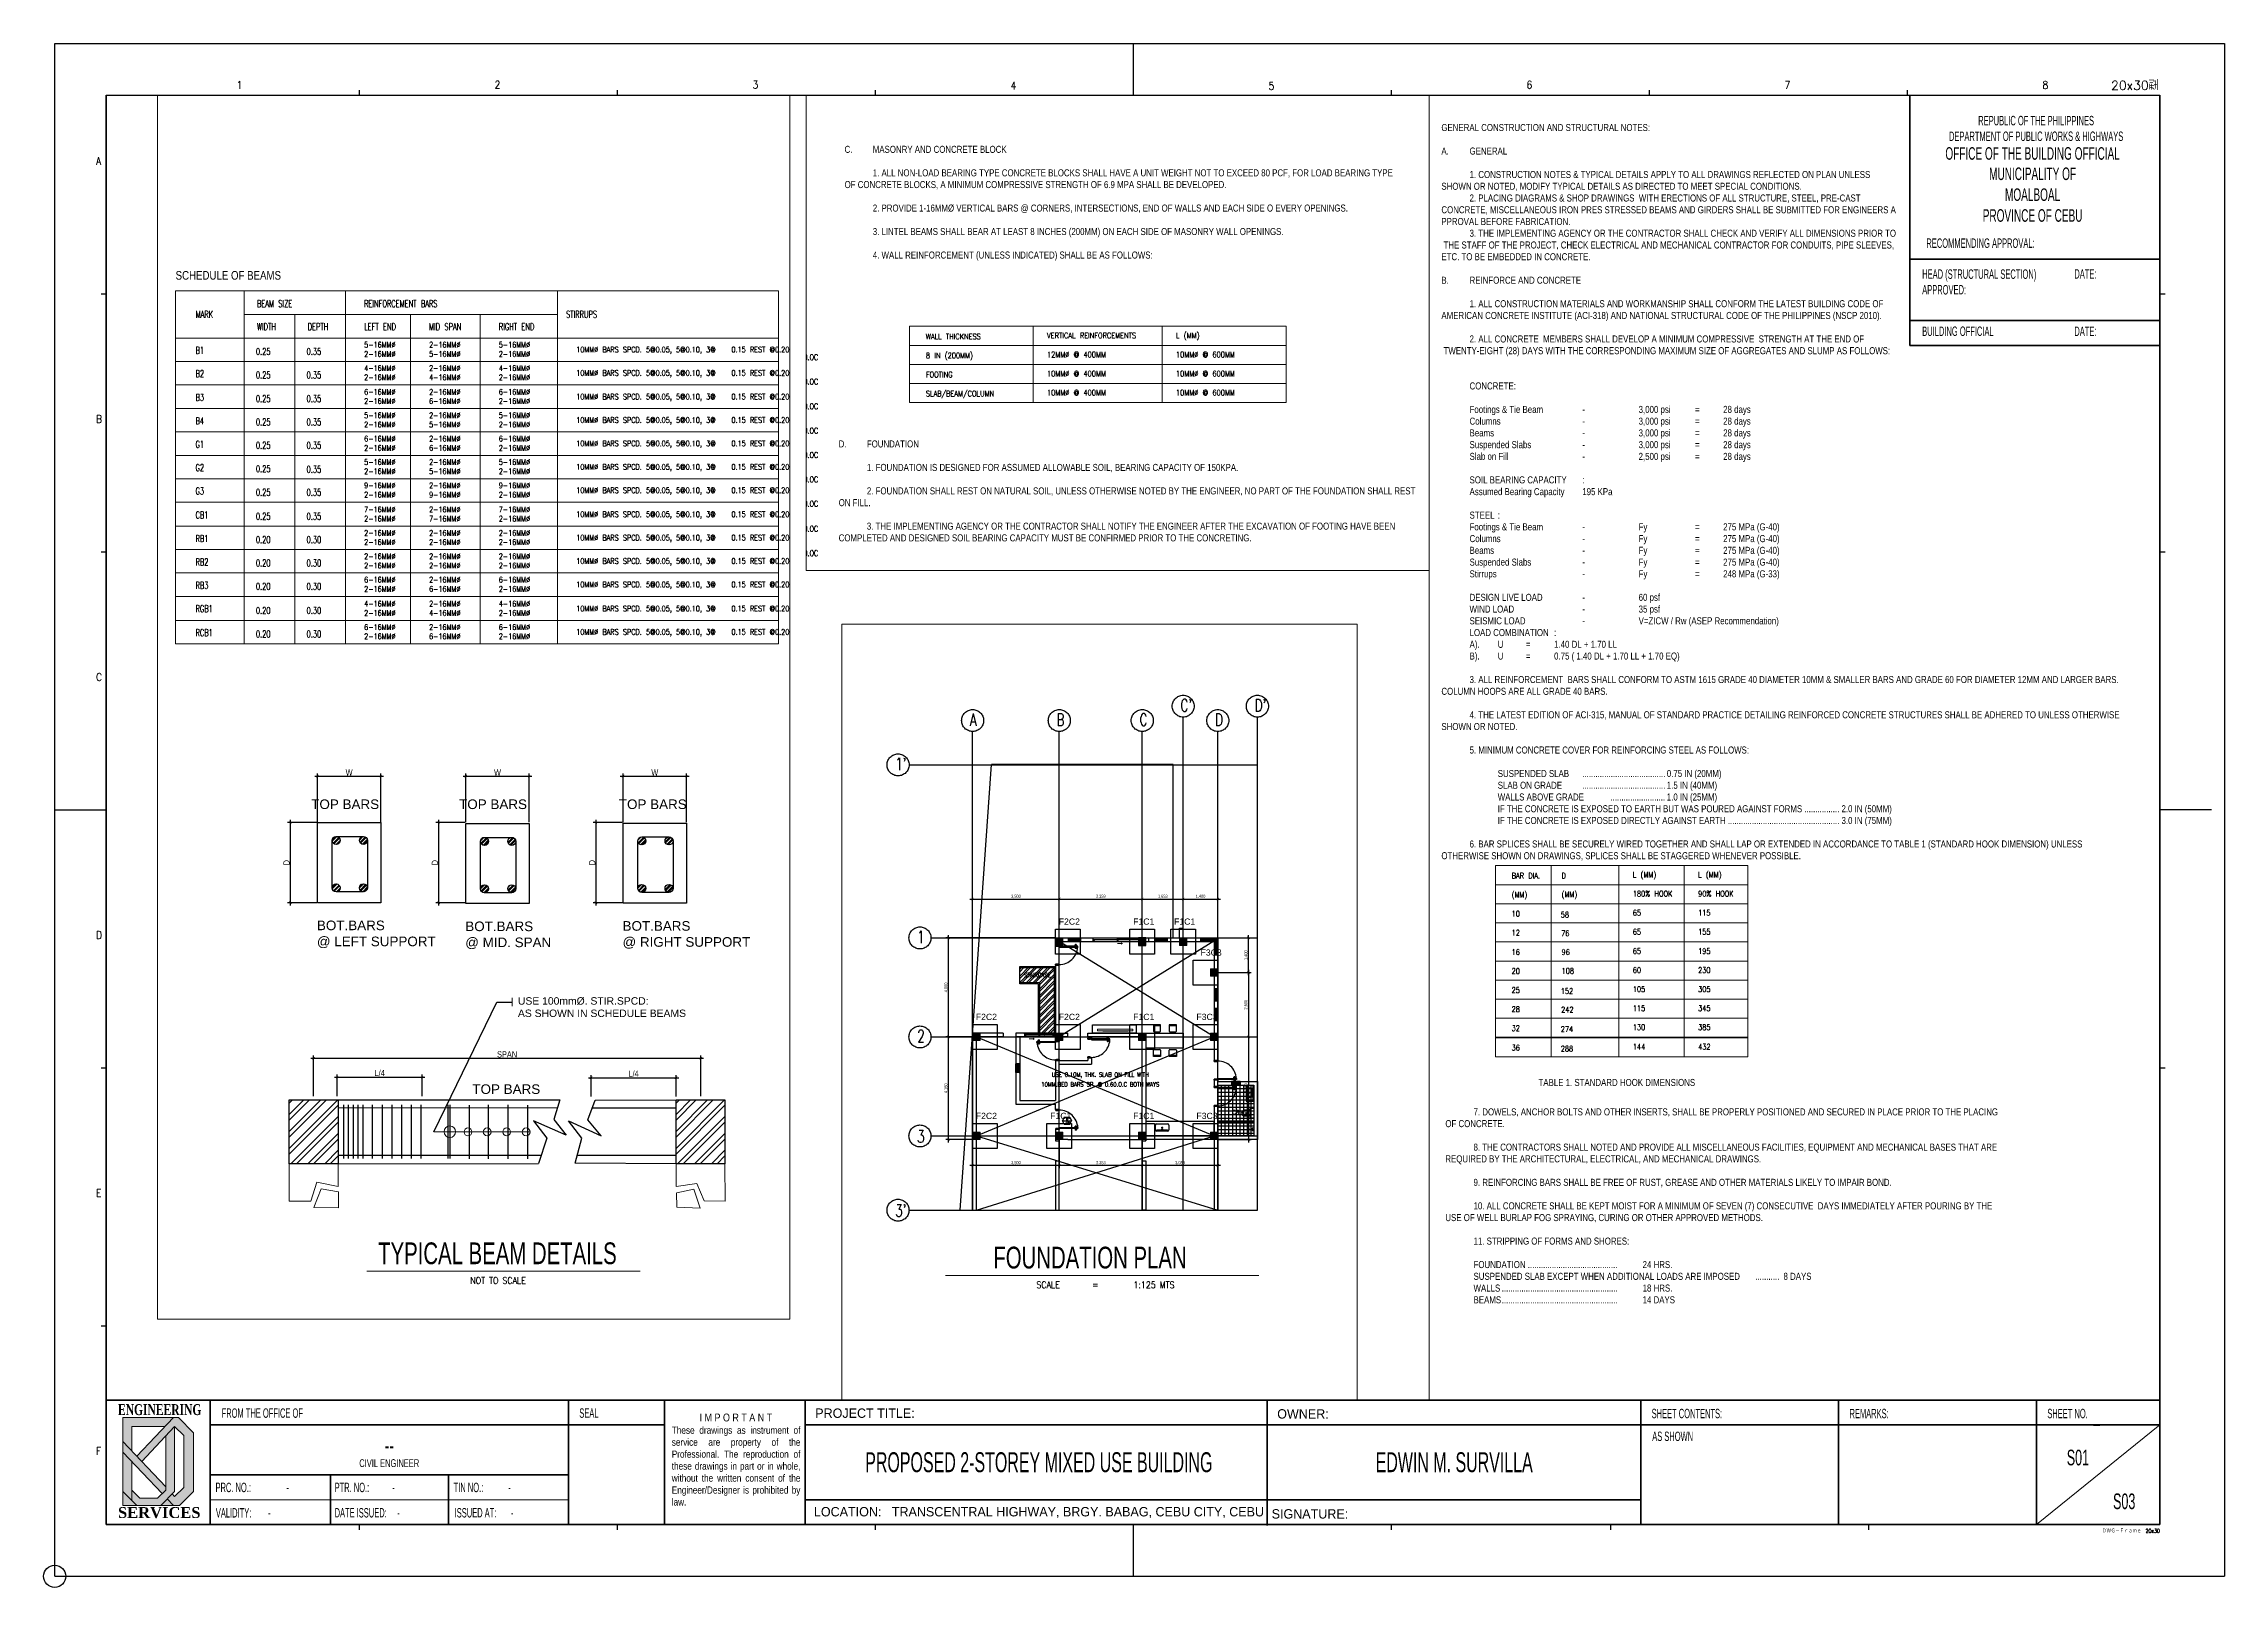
# Paper-space layout 'S1' of a CAD drawing. Header units: millimetres. Extents: x -4 to 841, y -4 to 594.
# The model-space entities are those that its viewports show. They can reach past a viewport. Long polylines and large blocks are cut down to what shows.
import ezdxf
from ezdxf.enums import TextEntityAlignment as Align

# ---------------------------------------------------------------- set-up
doc = ezdxf.new("R2010")
doc.units = ezdxf.units.MM
doc.header["$LTSCALE"] = 8
doc.header["$MEASUREMENT"] = 0
doc.header["$PDMODE"] = 3
doc.header["$PDSIZE"] = 0.3125
for name, pattern in [('CENTER', [50.8, 31.75, -6.35, 6.35, -6.35]), ('CONTINOUS', [0]), ('DASHED', [19.05, 12.7, -6.35]), ('DASHED2', [0.375, 0.25, -0.125]), ('HIDDEN', [9.525, 6.35, -3.175]), ('PHANTOM', [63.5, 31.75, -6.35, 6.35, -6.35, 6.35, -6.35])]:
    doc.linetypes.add(name, pattern=pattern)
doc.layers.get('0').update_dxf_attribs({"linetype": 'CONTINUOUS'})
doc.layers.get('DEFPOINTS').update_dxf_attribs({"color": 8, "linetype": 'CONTINUOUS'})
for name, color, linetype, lineweight in [('10. Rebar', 10, 'CONTINUOUS', 25), ('12. Dimension', 251, 'CONTINUOUS', 5), ('13. Text', 2, 'CONTINUOUS', 5), ('23. Stair', 129, 'CONTINUOUS', 9), ('A-ANNO-DIMS', 211, 'CONTINUOUS', 9), ('A-GLAZ', 151, 'CONTINUOUS', 18), ('A-HATCH', 49, 'CONTINUOUS', 0), ('A-TEXT', 251, 'CONTINUOUS', 15), ('A-WALL EXTERIOR', 4, 'CONTINUOUS', 40), ('A-WALL INTERIOR', 144, 'CONTINUOUS', 20), ('DIM', 2, 'CONTINUOUS', 25), ('pt. 1', 251, 'CONTINUOUS', 9), ('S_wall', 251, 'CONTINUOUS', 0), ('TITLE BLOCK 20X30', 88, 'CONTINUOUS', 100), ('TITLE BLOCK OTHERS', 104, 'CONTINUOUS', 80)]:
    doc.layers.add(name, color=color, linetype=linetype, lineweight=lineweight)
for name, color, linetype in [('ar_furniture', 6, 'CONTINOUS'), ('ar_grid', 10, 'CENTER'), ('AR_ROOF', 7, 'CONTINUOUS'), ('ar_stairs', 7, 'CONTINOUS'), ('ar_wall', 7, 'CONTINOUS'), ('DWGFRAME', 7, 'CONTINUOUS'), ('MARK', 7, 'CONTINUOUS'), ('PDF_Geometry', 7, 'CONTINUOUS'), ('TEXT', 2, 'CONTINUOUS')]:
    doc.layers.add(name, color=color, linetype=linetype)
doc.layers.add('mv', color=30, linetype='CONTINUOUS', plot=False)
doc.styles.add('ARIAL', font='arial.ttf')
doc.styles.add('BIG', font='romans.shx', dxfattribs={"bigfont": '@extfont2.shx'})
doc.styles.add('CZL DRAWING TITLE', font='TCM_____.TTF', dxfattribs={"height": 1.84})
doc.styles.add('EN-SCL-DIM', font='swisscl.ttf')
doc.styles.add('MtXpl_Tw_Cen_MT_Cond', font='TCCM____.TTF')
doc.styles.add('ROMANS', font='ROMANS', dxfattribs={"width": 0.8, "bigfont": 'BIGFONT'})
doc.styles.add('SKETCH 1', font='timesbd.ttf')
doc.styles.get("Standard").update_dxf_attribs({"font": 'txt.shx', "width": 0.7, "bigfont": 'extfont.shx'})
doc.styles.add('STYLE005', font='romans.shx')
doc.dimstyles.new('JEMAR 1-0030', dxfattribs={"dimtxt": 0.06, "dimasz": 0.045, "dimexe": 0.045, "dimexo": 0.03, "dimgap": 0.03, "dimtad": 1, "dimzin": 1, "dimdsep": 46, "dimtxsty": 'ARIAL', "dimblk": 'DOTBLANK', "dimcen": 0.15, "dimclrd": 7, "dimclre": 7, "dimadec": 0, "dimazin": 0, "dimtfac": 1, "dimtmove": 0, "dimatfit": 3, "dimldrblk": 'OPEN90', "dimfxl": 1, "dimarcsym": 0})
doc.dimstyles.new('SC50', dxfattribs={"dimscale": 0.5, "dimtxt": 250, "dimasz": 200, "dimexe": 220, "dimexo": 50, "dimgap": 50, "dimtad": 1, "dimdec": 0, "dimrnd": 1, "dimzin": 0, "dimdsep": 46, "dimlunit": 6, "dimtxsty": 'EN-SCL-DIM', "dimblk": 'ARCHTICK', "dimcen": 100, "dimdle": 220, "dimclrd": 1, "dimclre": 1, "dimclrt": 3, "dimadec": 0, "dimazin": 0, "dimtfac": 1, "dimtdec": 0, "dimtofl": 0, "dimtmove": 0, "dimatfit": 3, "dimldrblk": 'OPEN90', "dimfxl": 1, "dimtolj": 1, "dimtzin": 0, "dimarcsym": 1})
pattern_1 = [(45, (-87546.56, 511610.08), (-87.9326, 87.9326), []), (45, (-87487.94, 511610.08), (-87.9326, 87.9326), [])]

psp = doc.layouts.new('S1')

# ---------------------------------------------------------------- texts
at = {"layer": 'A-TEXT', "transparency": 33554687, "style": 'MtXpl_Tw_Cen_MT_Cond'}
for s, height, p in [('PROJECT TITLE:', 3.6291, (294.8, 61.4)), ('OWNER:', 3.629, (473.87, 61.12)), ('LOCATION:   TRANSCENTRAL HIGHWAY, BRGY. BABAG, CEBU CITY, CEBU', 3.6291, (294.28, 23.2))]:
    psp.add_text(s, height=height, dxfattribs=at).set_placement(p)
at = {"layer": 'A-TEXT', "style": 'MtXpl_Tw_Cen_MT_Cond'}
psp.add_text('SIGNATURE:', height=3.629, dxfattribs=at).set_placement((471.71, 22.37))
at = {"layer": 'A-TEXT', "transparency": 33554687, "attachment_point": 5}
for s, insert, char_height, width in [('\\pxqc;{\\fTw Cen MT Condensed|b0|i0|c0|p34;REPUBLIC OF THE PHILIPPINES\\PDEPARTMENT OF PUBLIC WORKS & HIGHWAYS}', (768.02, 561.11), 3.6372, 90.2652), ('\\pxqc;{\\fTw Cen MT Condensed|b0|i0|c0|p34;OFFICE OF THE BUILDING OFFICIAL}', (766.66, 551.4), 4.8496, 85.0139), ('{\\fTw Cen MT Condensed|b0|i0|c0|p34;MUNICIPALITY OF MOALBOAL\\PPROVINCE OF CEBU}', (766.66, 535.44), 4.8496, 48.0507), ('\\pxqc;{\\fTw Cen MT Condensed|b0|i0|c0|p34;RECOMMENDING APPROVAL:}', (746.47, 516.64), 3.6372, 66.9521), ('\\pxql;{\\fTw Cen MT Condensed|b0|i0|c0|p34;HEAD (STRUCTURAL SECTION)\\PAPPROVED:}', (757.34, 501.61), 3.6372, 66.9521), ('\\pxqc;{\\fTw Cen MT Condensed|b0|i0|c0|p34;DATE:}', (787.14, 504.76), 3.6372, 18.776), ('\\pxql;{\\fTw Cen MT Condensed|b0|i0|c0|p34;BUILDING OFFICIAL}', (744.73, 482.51), 3.6372, 41.7345), ('\\pxqc;{\\fTw Cen MT Condensed|b0|i0|c0|p34;DATE:}', (787.14, 482.51), 3.6372, 18.776), ('\\pxql;{\\fTw Cen MT Condensed|b0|i0|c0|p34;FROM THE OFFICE OF }', (101.89, 63.22), 3.6291, 74.3868), ('\\pxql;{\\fTw Cen MT Condensed|b0|i0|c0|p34;SEAL}', (240.53, 63.22), 3.6291, 74.3868), ('\\pxql;{\\fTw Cen MT Condensed|b0|i0|c0|p34;SHEET CONTENTS:}', (656.19, 63.05), 3.6291, 74.3868), ('\\pxql;{\\fTw Cen MT Condensed|b0|i0|c0|p34;REMARKS:}', (732.88, 63.05), 3.6291, 74.3868), ('\\pxql;{\\fTw Cen MT Condensed|b0|i0|c0|p34;SHEET NO.}', (809.57, 63.05), 3.6291, 74.3868), ('\\pxql;{\\fTw Cen MT Condensed|b0|i0|c0|p34;AS SHOWN}', (656.42, 54.22), 3.6291, 74.3868), ('\\pxqc;{\\fTw Cen MT Condensed|b0|i0|c0|p34;CIVIL ENGINEER}', (129.67, 43.82), 3.0243, 138.908), ('{\\fTw Cen MT Condensed|b0|i0|c0|p34;\\H0.86104x;--}', (129.67, 50.76), 7.7272, 138.908), ('\\pxql;{\\fTw Cen MT Condensed|b0|i0|c0|p34;PRC. NO.:                 -           }', (84.16, 34.41), 3.6291, 43.6636), ('\\pxql;{\\fTw Cen MT Condensed|b0|i0|c0|p34;  PTR. NO.:           -          }', (130.79, 34.41), 3.6291, 47.8412), ('\\pxql;{\\fTw Cen MT Condensed|b0|i0|c0|p34;TIN NO.:            -    }', (178.7, 34.41), 3.6291, 48.1324), ('\\pxql;{\\fTw Cen MT Condensed|b0|i0|c0|p34;VALIDITY:        -}', (84.42, 24.59), 3.6291, 43.9238), ('\\pxql;{\\fTw Cen MT Condensed|b0|i0|c0|p34;  DATE ISSUED:     -}', (129.38, 24.59), 3.6291, 45.024), ('\\pxql;{\\fTw Cen MT Condensed|b0|i0|c0|p34;ISSUED AT:       -     }', (176.99, 24.59), 3.6291, 43.9238)]:
    psp.add_mtext(s, dxfattribs=dict(at, insert=insert, char_height=char_height, width=width))
at = {"layer": 'A-TEXT', "transparency": 33554687, "insert": (239.17, 63.04), "char_height": 3.02426, "width": 49.7164, "attachment_point": 1, "style": 'CZL DRAWING TITLE'}
psp.add_mtext('\\pxqc;{\\fTw Cen MT Condensed|b0|i0|c0|p34;I M P O R T A N T\\H0.92x;\\P\\pqj;These drawings as instrument of service are property of the Professional. The reproduction of these drawings in part or in whole, without the written consent of the Engineer/Designer is prohibited by law.}', dxfattribs=at)
at = {"layer": 'A-TEXT', "attachment_point": 5}
for s, insert, char_height, width in [('{\\fTw Cen MT Condensed|b0|i0|c0|p34;PROPOSED 2-STOREY MIXED USE BUILDING}', (381.46, 44.15), 7.7272, 163.359), ('\\pxt2;{\\fTw Cen MT Condensed|b0|i0|c0|p34;EDWIN M. SURVILLA }', (542.46, 44.15), 7.72, 145.0972), ('\\pxql;{\\fTw Cen MT Condensed|b0|i0|c0|p34;S01}', (785.52, 45.98), 6.0485, 11.2158), ('\\pxql;{\\fTw Cen MT Condensed|b0|i0|c0|p34;S03}', (803.46, 29.01), 6.0485, 11.2158)]:
    psp.add_mtext(s, dxfattribs=dict(at, insert=insert, char_height=char_height, width=width))
at = {"layer": 'DWGFRAME', "color": 7, "linetype": 'Continuous', "style": 'BIG', "width": 0.857142}
for s, p in [('1', (70.5, 576.46)), ('2', (170.5, 576.6)), ('3', (270.5, 576.55)), ('4', (370.5, 576.24)), ('5', (470.5, 576.1)), ('6', (570.5, 576.53)), ('7', (670.5, 576.5)), ('8', (770.5, 576.5)), ('A', (16.02, 547)), ('B', (16.02, 447)), ('C', (16.05, 347)), ('D', (16.05, 247)), ('E', (16.02, 147)), ('F', (16.02, 47))]:
    psp.add_text(s, height=3, dxfattribs=at).set_placement(p)
at = {"layer": 'DWGFRAME', "color": 7, "linetype": 'Continuous', "style": 'BIG'}
psp.add_text('20x30型', height=3.5, dxfattribs=at).set_placement((797.09, 576.06))
at = {"layer": 'DWGFRAME', "color": 7, "linetype": 'Continuous', "lineweight": 25, "style": 'STYLE005', "width": 1.000141}
psp.add_text('-', height=3.13, dxfattribs=at).set_placement((789.75, 58.69), align=Align.MIDDLE_LEFT)
at = {"layer": 'DWGFRAME', "width": 0.8}
psp.add_text('ＤＷＧ－Ｆｒａｍｅ\u300020x30', height=1.5, dxfattribs=at).set_placement((816, 16.38), align=Align.BOTTOM_RIGHT)

msp = doc.modelspace()

# ---------------------------------------------------------------- texts
at = {"color": 7, "lineweight": 5, "attachment_point": 1}
for s, insert, char_height, width in [('\\A1;{\\fArial|b0|i0|c0|p34;\\W0.8;C.^IMASONRY AND CONCRETE BLOCK\\P\\P^I1. ALL NON-LOAD BEARING TYPE CONCRETE BLOCKS SHALL HAVE A UNIT WEIGHT NOT TO EXCEED 80 PCF, FOR LOAD BEARING TYPE OF CONCRETE BLOCKS, A MINIMUM COMPRESSIVE STRENGTH OF 6.9 MPA SHALL BE DEVELOPED.\\P\\P^I2. PROVIDE 1-16MM%%C VERTICAL BARS @ CORNERS, INTERSECTIONS, END OF WALLS AND EACH SIDE O EVERY OPENINGS.\\P\\P^I3. LINTEL BEAMS SHALL BEAR AT LEAST 8 INCHES (200MM) ON EACH SIDE OF MASONRY WALL OPENINGS.\\P\\P^I4. WALL REINFORCEMENT (UNLESS INDICATED) SHALL BE AS FOLLOWS:}', (48630.712, 418748.854), 273.425026, 21538.04023), ('\\A1;\\pxql;{\\fArial|b0|i0|c0|p34;\\W0.8;GENERAL CONSTRUCTION AND STRUCTURAL NOTES:\\P\\PA. ^IGENERAL\\P\\P^I1. CONSTRUCTION NOTES & TYPICAL DETAILS APPLY TO ALL DRAWINGS REFLECTED ON PLAN UNLESS \\PSHOWN OR NOTED, MODIFY TYPICAL DETAILS AS DIRECTED TO MEET SPECIAL CONDITIONS.\\P^I2. PLACING DIAGRAMS & SHOP DRAWINGS  WITH ERECTIONS OF ALL STRUCTURE, STEEL, PRE-CAST ^I\\PCONCRETE, MISCELLANEOUS IRON PRES STRESSED BEAMS AND GIRDERS SHALL BE SUBMITTED FOR ENGINEERS A\\PPPROVAL BEFORE FABRICATION.\\P^I3. THE IMPLEMENTING AGENCY OR THE CONTRACTOR SHALL CHECK AND VERIFY ALL DIMENSIONS PRIOR TO\\P THE STAFF OF THE PROJECT, CHECK ELECTRICAL AND MECHANICAL CONTRACTOR FOR CONDUITS, PIPE SLEEVES, \\PETC. TO BE EMBEDDED IN CONCRETE.\\P\\PB.^IREINFORCE AND CONCRETE\\P\\P^I1. ALL CONSTRUCTION MATERIALS AND WORKMANSHIP SHALL CONFORM THE LATEST BUILDING CODE OF \\PAMERICAN CONCRETE INSTITUTE (ACI-318) AND NATIONAL STRUCTURAL CODE OF THE PHILIPPINES (NSCP 2010).\\P\\P^I2. ALL CONCRETE  MEMBERS SHALL DEVELOP A MINIMUM COMPRESSIVE  STRENGTH AT THE END OF\\P TWENTY-EIGHT (28) DAYS WITH THE CORRESPONDING MAXIMUM SIZE OF AGGREGATES AND SLUMP AS FOLLOWS:\\P\\P\\P^ICONCRETE:\\P\\P^IFootings & Tie Beam ^I^I-^I^I3,000 psi^I=^I28 days\\P^IColumns^I^I^I-^I^I3,000 psi^I=^I28 days \\P^IBeams^I^I^I^I-^I^I3,000 psi^I=^I28 days\\P^ISuspended Slabs^I^I-^I^I3,000 psi^I=^I28 days\\P^ISlab on Fill^I^I^I-^I^I2,500 psi^I= ^I28 days\\P\\P^ISOIL BEARING CAPACITY^I:\\P^IAssumed Bearing Capacity^I195 KPa\\P\\P^ISTEEL^I:\\P^IFootings & Tie Beam^I^I-^I^IFy^I^I=^I275 MPa (G-40)\\P^IColumns^I^I^I-^I^IFy^I^I= ^I275 MPa (G-40)\\P^IBeams^I^I^I^I-^I^IFy^I^I= ^I275 MPa (G-40)\\P^ISuspended Slabs^I^I-^I^IFy^I^I= ^I275 MPa (G-40)\\P^IStirrups^I^I^I^I-^I^IFy^I^I= ^I248 MPa (G-33)\\P\\P^IDESIGN LIVE LOAD^I^I-^I^I60 psf\\P^IWIND LOAD^I^I^I-^I^I35 psf\\P^ISEISMIC LOAD^I^I^I-^I^IV=ZICW / Rw (ASEP Recommendation)\\P^ILOAD COMBINATION^I:\\P^IA).^IU^I=^I1.40 DL + 1.70 LL\\P^IB).^IU^I=^I0.75 ( 1.40 DL + 1.70 LL + 1.70 EQ)\\P\\P^I3. ALL REINFORCEMENT  BARS SHALL CONFORM TO ASTM 1615 GRADE 40 DIAMETER 10MM & SMALLER BARS AND GRADE 60 FOR DIAMETER 12MM AND LARGER BARS. COLUMN HOOPS ARE ALL GRADE 40 BARS.\\P\\P^I4. THE LATEST EDITION OF ACI-315, MANUAL OF STANDARD PRACTICE DETAILING REINFORCED CONCRETE STRUCTURES SHALL BE ADHERED TO UNLESS OTHERWISE SHOWN OR NOTED.\\P\\P^I5. MINIMUM CONCRETE COVER FOR REINFORCING STEEL AS FOLLOWS:\\P\\P^I^ISUSPENDED SLAB^I......................................^I0.75 IN (20MM)\\P^I^ISLAB ON GRADE^I......................................^I1.5 IN (40MM)\\P^I^IWALLS ABOVE GRADE^I.........................^I1.0 IN (25MM)\\P^I^IIF THE CONCRETE IS EXPOSED TO EARTH BUT WAS POURED AGAINST FORMS ................ 2.0 IN (50MM)\\P^I^IIF THE CONCRETE IS EXPOSED DIRECTLY AGAINST EARTH ................................................... 3.0 IN (75MM)\\P\\P^I6. BAR SPLICES SHALL BE SECURELY WIRED TOGETHER AND SHALL LAP OR EXTENDED IN ACCORDANCE TO TABLE 1 (STANDARD HOOK DIMENSION) UNLESS OTHERWISE SHOWN ON DRAWINGS, SPLICES SHALL BE STAGGERED WHENEVER POSSIBLE.}', (72244.333, 418941.811), 273.425026, 26659.55781), ('\\A1;\\pxql;{\\fArial|b0|i0|c0|p34;\\W0.8;SCHEDULE OF BEAMS}', (22501.607, 413714.241), 349.98403, 27568.6915), ('{\\C256;BEAM SIZE}', (25788.691, 412540.632), 279.98723, 2584.3657), ('{\\C256;REINFORCEMENT BARS}', (30119.128, 412540.632), 279.98723, 4415.44535), ('{\\C256;MARK}', (23308.058, 412105.047), 279.98723, 1615.72952), ('{\\C256;WIDTH}', (25791.183, 411608.212), 279.98723, 2584.3657), ('{\\C256;DEPTH}', (27840.102, 411608.212), 279.98723, 2584.3657), ('{\\C256;LEFT END}', (30121.62, 411608.212), 279.98723, 2584.3657), ('{\\C256;MID SPAN}', (32744.819, 411608.212), 279.98723, 2584.3657), ('{\\C256;RIGHT END}', (35560.42, 411608.212), 279.98723, 2584.3657), ('{\\C256;STIRRUPS}', (38278.142, 412105.047), 279.98723, 2584.3657), ('{\\C256;WALL THICKNESS}', (51785.24, 411458.235), 218.74002, 2533.97031), ('{\\C256;VERTICAL REINFORCEMENTS}', (56488.297, 411496.22), 218.74002, 3646.83692), ('{\\C256;L (MM)}', (61493.608, 411496.22), 218.74002, 2019.0357), ('{\\C256;B1}', (23308.058, 410650.718), 279.9872, 1171.02889), ('{\\C256;0.25}', (25748.386, 410602.885), 279.98723, 2584.3657), ('{\\C256;0.35}', (27797.305, 410602.885), 279.98723, 2584.3657), ('{\\C256;5-16MM%%C\\P2-16MM%%C}', (30120.336, 410847.843), 223.98978, 2067.49256), ('{\\C256;2-16MM%%C\\P5-16MM%%C}', (32743.536, 410847.843), 223.98978, 2067.49256), ('{\\C256;5-16MM%%C\\P2-16MM%%C}', (35559.137, 410847.843), 223.98978, 2067.49256), ('{\\C256;10MM%%C BARS SPCD. 5@0.05, 5@0.10, 3@^I0.15 REST @0.20.OC}', (38688.551, 410654.559), 223.98978, 8024.59684), ('{\\C256;8 IN (200MM)}', (51785.24, 410719.987), 218.74002, 2042.96456), ('{\\C256;12MM%%C @ 400MM}', (56488.297, 410757.973), 218.74002, 2019.0357), ('{\\C256;10MM%%C @ 600MM}', (61493.608, 410757.973), 218.74002, 2019.0357), ('{\\C256;B2}', (23308.058, 409705.761), 279.9872, 1036.81431), ('{\\C256;4-16MM%%C\\P2-16MM%%C}', (30120.336, 409902.886), 223.98978, 2067.49256), ('{\\C256;2-16MM%%C\\P4-16MM%%C}', (32743.536, 409902.886), 223.98978, 2067.49256), ('{\\C256;4-16MM%%C\\P2-16MM%%C}', (35559.137, 409902.886), 223.98978, 2067.49256), ('{\\C256;10MM%%C BARS SPCD. 5@0.05, 5@0.10, 3@^I0.15 REST @0.20.OC}', (38688.551, 409709.602), 223.98978, 8024.59684), ('{\\C256;FOOTING}', (51785.24, 409981.74), 218.74002, 914.86632), ('{\\C256;10MM%%C @ 400MM}', (56488.297, 410019.725), 218.74002, 2019.0357), ('{\\C256;10MM%%C @ 600MM}', (61493.608, 410019.725), 218.74002, 2019.0357), ('{\\C256;0.25}', (25748.386, 409657.928), 279.98723, 2584.3657), ('{\\C256;0.35}', (27797.305, 409657.928), 279.98723, 2584.3657), ('{\\C256;6-16MM%%C\\P2-16MM%%C}', (30120.336, 408943.151), 223.98978, 2067.49256), ('{\\C256;2-16MM%%C\\P6-16MM%%C}', (32743.536, 408943.151), 223.98978, 2067.49256), ('{\\C256;6-16MM%%C\\P2-16MM%%C}', (35559.137, 408943.151), 223.98978, 2067.49256), ('{\\C256;SLAB/BEAM/COLUMN}', (51785.24, 409243.492), 218.74002, 810.01118), ('{\\C256;10MM%%C @ 400MM}', (56488.297, 409281.478), 218.74002, 2019.0357), ('{\\C256;10MM%%C @ 600MM}', (61493.608, 409281.478), 218.74002, 2019.0357), ('{\\C256;B3}', (23308.058, 408746.026), 279.9872, 1450.67334), ('{\\C256;0.25}', (25748.386, 408698.193), 279.98723, 2584.3657), ('{\\C256;0.35}', (27797.305, 408698.193), 279.98723, 2584.3657), ('{\\C256;5-16MM%%C\\P2-16MM%%C}', (30120.336, 407998.194), 223.98978, 2067.49256), ('{\\C256;2-16MM%%C\\P5-16MM%%C}', (32743.536, 407998.194), 223.98978, 2067.49256), ('{\\C256;5-16MM%%C\\P2-16MM%%C}', (35559.137, 407998.194), 223.98978, 2067.49256), ('{\\C256;10MM%%C BARS SPCD. 5@0.05, 5@0.10, 3@^I0.15 REST @0.20.OC}', (38688.551, 408749.866), 223.98978, 8024.59684), ('{\\C256;B4}', (23308.058, 407801.069), 279.9872, 1247.71753), ('{\\C256;0.25}', (25748.386, 407753.236), 279.98723, 2584.3657), ('{\\C256;0.35}', (27797.305, 407753.236), 279.98723, 2584.3657), ('{\\C256;10MM%%C BARS SPCD. 5@0.05, 5@0.10, 3@^I0.15 REST @0.20.OC}', (38688.551, 407804.909), 223.98978, 8024.59684), ('\\A1;{\\fArial|b0|i0|c0|p34;\\W0.8;D.^IFOUNDATION\\P\\P^I1. FOUNDATION IS DESIGNED FOR ASSUMED ALLOWABLE SOIL, BEARING CAPACITY OF 150KPA.\\P\\P^I2. FOUNDATION SHALL REST ON NATURAL SOIL, UNLESS OTHERWISE NOTED BY THE ENGINEER, NO PART OF THE FOUNDATION SHALL REST ON FILL.\\P\\P^I3. THE IMPLEMENTING AGENCY OR THE CONTRACTOR SHALL NOTIFY THE ENGINEER AFTER THE EXCAVATION OF FOOTING HAVE BEEN COMPLETED AND DESIGNED SOIL BEARING CAPACITY MUST BE CONFIRMED PRIOR TO THE CONCRETING.}', (48401.118, 407316.418), 273.425026, 21538.04023), ('{\\C256;G1}', (23308.058, 406856.112), 279.9872, 1171.02889), ('{\\C256;0.25}', (25748.386, 406808.279), 279.98723, 2584.3657), ('{\\C256;0.35}', (27797.305, 406808.279), 279.98723, 2584.3657), ('{\\C256;6-16MM%%C\\P2-16MM%%C}', (30120.336, 407053.237), 223.98978, 2067.49256), ('{\\C256;2-16MM%%C\\P6-16MM%%C}', (32743.536, 407053.237), 223.98978, 2067.49256), ('{\\C256;6-16MM%%C\\P2-16MM%%C}', (35559.137, 407053.237), 223.98978, 2067.49256), ('{\\C256;10MM%%C BARS SPCD. 5@0.05, 5@0.10, 3@^I0.15 REST @0.20.OC}', (38688.551, 406859.953), 223.98978, 8024.59684), ('{\\C256;G2}', (23308.058, 405911.156), 279.9872, 1036.81431), ('{\\C256;0.25}', (25748.386, 405863.322), 279.98723, 2584.3657), ('{\\C256;0.35}', (27797.305, 405844.035), 279.98723, 2584.3657), ('{\\C256;5-16MM%%C\\P2-16MM%%C}', (30120.336, 406108.28), 223.98978, 2067.49256), ('{\\C256;2-16MM%%C\\P5-16MM%%C}', (32743.536, 406108.28), 223.98978, 2067.49256), ('{\\C256;5-16MM%%C\\P2-16MM%%C}', (35559.137, 406108.28), 223.98978, 2067.49256), ('{\\C256;10MM%%C BARS SPCD. 5@0.05, 5@0.10, 3@^I0.15 REST @0.20.OC}', (38688.551, 405914.996), 223.98978, 8024.59684), ('{\\C256;G3}', (23308.058, 404966.199), 279.9872, 1171.02889), ('{\\C256;0.25}', (25748.386, 404918.365), 279.98723, 2584.3657), ('{\\C256;0.35}', (27797.305, 404918.365), 279.98723, 2584.3657), ('{\\C256;9-16MM%%C\\P2-16MM%%C}', (30120.336, 405163.323), 223.98978, 2067.49256), ('{\\C256;2-16MM%%C\\P9-16MM%%C}', (32743.536, 405163.323), 223.98978, 2067.49256), ('{\\C256;9-16MM%%C\\P2-16MM%%C}', (35559.137, 405163.323), 223.98978, 2067.49256), ('{\\C256;10MM%%C BARS SPCD. 5@0.05, 5@0.10, 3@^I0.15 REST @0.20.OC}', (38688.551, 404970.039), 223.98978, 8024.59684), ('{\\C256;CB1}', (23308.058, 403995.526), 279.98723, 1171.02889), ('{\\C256;0.25}', (25748.386, 403947.693), 279.98723, 2584.3657), ('{\\C256;0.35}', (27797.305, 403947.693), 279.98723, 2584.3657), ('{\\C256;7-16MM%%C\\P2-16MM%%C}', (30120.336, 404192.651), 223.98978, 2067.49256), ('{\\C256;2-16MM%%C\\P7-16MM%%C}', (32743.536, 404192.651), 223.98978, 2067.49256), ('{\\C256;7-16MM%%C\\P2-16MM%%C}', (35559.137, 404192.651), 223.98978, 2067.49256), ('{\\C256;10MM%%C BARS SPCD. 5@0.05, 5@0.10, 3@^I0.15 REST @0.20.OC}', (38688.551, 403999.366), 223.98978, 8024.59684), ('{\\C256;RB1}', (23308.058, 403048.649), 279.98723, 1247.71753), ('{\\C256;0.20}', (25748.386, 403000.815), 279.98723, 2584.3657), ('{\\C256;0.30}', (27797.305, 403000.815), 279.98723, 2584.3657), ('{\\C256;2-16MM%%C\\P2-16MM%%C}', (30120.336, 403245.773), 223.98978, 2067.49256), ('{\\C256;2-16MM%%C\\P2-16MM%%C}', (32743.536, 403245.773), 223.98978, 2067.49256), ('{\\C256;2-16MM%%C\\P2-16MM%%C}', (35559.137, 403245.773), 223.98978, 2067.49256), ('{\\C256;10MM%%C BARS SPCD. 5@0.05, 5@0.10, 3@^I0.15 REST @0.20.OC}', (38688.551, 403052.489), 223.98978, 8024.59684), ('{\\C256;RB2}', (23308.058, 402103.692), 279.98723, 1171.02889), ('{\\C256;2-16MM%%C\\P2-16MM%%C}', (30120.336, 402300.816), 223.98978, 2067.49256), ('{\\C256;2-16MM%%C\\P2-16MM%%C}', (32743.536, 402300.816), 223.98978, 2067.49256), ('{\\C256;2-16MM%%C\\P2-16MM%%C}', (35559.137, 402300.816), 223.98978, 2067.49256), ('{\\C256;10MM%%C BARS SPCD. 5@0.05, 5@0.10, 3@^I0.15 REST @0.20.OC}', (38688.551, 402107.532), 223.98978, 8024.59684), ('{\\C256;0.20}', (25748.386, 402055.858), 279.98723, 2584.3657), ('{\\C256;0.30}', (27797.305, 402055.858), 279.98723, 2584.3657), ('{\\C256;6-16MM%%C\\P2-16MM%%C}', (30120.336, 401355.86), 223.98978, 2067.49256), ('{\\C256;2-16MM%%C\\P6-16MM%%C}', (32743.536, 401355.86), 223.98978, 2067.49256), ('{\\C256;6-16MM%%C\\P2-16MM%%C}', (35559.137, 401355.86), 223.98978, 2067.49256), ('{\\C256;RB3}', (23308.058, 401158.735), 279.98723, 1036.81431), ('{\\C256;0.20}', (25748.386, 401110.902), 279.98723, 2584.3657), ('{\\C256;0.30}', (27797.305, 401110.902), 279.98723, 2584.3657), ('{\\C256;4-16MM%%C\\P2-16MM%%C}', (30120.336, 400385.187), 223.98978, 2067.49256), ('{\\C256;2-16MM%%C\\P4-16MM%%C}', (32743.536, 400385.187), 223.98978, 2067.49256), ('{\\C256;4-16MM%%C\\P2-16MM%%C}', (35559.137, 400385.187), 223.98978, 2067.49256), ('{\\C256;10MM%%C BARS SPCD. 5@0.05, 5@0.10, 3@^I0.15 REST @0.20.OC}', (38688.551, 401162.575), 223.98978, 8024.59684), ('{\\C256;RGB1}', (23308.058, 400213.778), 279.98723, 1171.02889), ('{\\C256;0.20}', (25748.386, 400140.229), 279.98723, 2584.3657), ('{\\C256;0.30}', (27797.305, 400140.229), 279.98723, 2584.3657), ('{\\C256;10MM%%C BARS SPCD. 5@0.05, 5@0.10, 3@^I0.15 REST @0.20.OC}', (38688.551, 400191.902), 223.98978, 8024.59684), ('{\\C256;RCB1}', (23308.058, 399243.105), 279.98723, 1171.02889), ('{\\C256;0.20}', (25748.386, 399195.272), 279.98723, 2584.3657), ('{\\C256;0.30}', (27797.305, 399195.272), 279.98723, 2584.3657), ('{\\C256;6-16MM%%C\\P2-16MM%%C}', (30120.336, 399440.23), 223.98978, 2067.49256), ('{\\C256;2-16MM%%C\\P6-16MM%%C}', (32743.536, 399440.23), 223.98978, 2067.49256), ('{\\C256;6-16MM%%C\\P2-16MM%%C}', (35559.137, 399440.23), 223.98978, 2067.49256), ('{\\C256;10MM%%C BARS SPCD. 5@0.05, 5@0.10, 3@^I0.15 REST @0.20.OC}', (38688.551, 399246.945), 223.98978, 8024.59684), ('{\\C256;BAR DIA.}', (74970.966, 389878.9), 218.74002, 1262.28869), ('{\\C256;D}', (76908.961, 389878.9), 218.74, 2019.0357), ('{\\C256;L (MM)}', (79674.023, 389916.886), 218.74002, 2019.0357), ('{\\C256;L (MM)}', (82208.129, 389916.886), 218.74002, 2019.0357), ('{\\C256;(MM)}', (74970.966, 389140.653), 218.74002, 974.77932), ('{\\C256;(MM)}', (76910.908, 389150.447), 218.74002, 2019.0357), ('{\\C256;180% HOOK}', (79674.023, 389178.638), 218.74002, 2019.0357), ('{\\C256;90% HOOK}', (82208.129, 389178.638), 218.74002, 2019.0357), ('{\\C256;10}', (74970.966, 388402.405), 218.74, 914.86632), ('{\\C256;58}', (76877.473, 388365.035), 218.74, 2019.0357), ('{\\C256;65}', (79674.023, 388440.39), 218.74, 2019.0357), ('{\\C256;65}', (79674.023, 387702.143), 218.74, 2019.0357), ('{\\C256;115}', (82208.129, 388440.39), 218.74002, 2019.0357), ('{\\C256;155}', (82208.129, 387702.143), 218.74002, 2019.0357), ('{\\C256;12}', (74970.966, 387664.158), 218.74, 810.01118), ('{\\C256;16}', (74970.966, 386914.364), 218.74, 1133.33854), ('{\\C256;76}', (76893.307, 387644.994), 218.74, 2019.0357), ('{\\C256;96}', (76908.961, 386914.364), 218.74, 2019.0357), ('{\\C256;65}', (79674.023, 386952.35), 218.74, 2019.0357), ('{\\C256;195}', (82208.129, 386952.35), 218.74002, 2019.0357), ('{\\C256;20}', (74970.966, 386176.117), 218.74, 974.77932), ('{\\C256;108}', (76910.908, 386185.911), 218.74002, 2019.0357), ('{\\C256;60}', (79674.023, 386214.102), 218.74, 2019.0357), ('{\\C256;230}', (82208.129, 386214.102), 218.74002, 2019.0357), ('{\\C256;25}', (74970.966, 385437.869), 218.74, 914.86632), ('{\\C256;152}', (76877.473, 385400.5), 218.74002, 2019.0357), ('{\\C256;105}', (79674.023, 385475.855), 218.74002, 2019.0357), ('{\\C256;305}', (82208.129, 385475.855), 218.74002, 2019.0357), ('{\\C256;28}', (74970.966, 384699.622), 218.74, 810.01118), ('{\\C256;242}', (76893.307, 384680.458), 218.74002, 2019.0357), ('{\\C256;115}', (79674.023, 384737.607), 218.74002, 2019.0357), ('{\\C256;345}', (82208.129, 384737.607), 218.74002, 2019.0357), ('{\\C256;32}', (74970.966, 383961.374), 218.74, 914.86632), ('{\\C256;274}', (76877.473, 383924.004), 218.74002, 2019.0357), ('{\\C256;130}', (79674.023, 383999.359), 218.74002, 2019.0357), ('{\\C256;385}', (82208.129, 383999.359), 218.74002, 2019.0357), ('{\\C256;36}', (74970.966, 383203.036), 218.74, 914.86632), ('{\\C256;288}', (76877.473, 383165.666), 218.74002, 2019.0357), ('{\\C256;144}', (79674.023, 383241.021), 218.74002, 2019.0357), ('{\\C256;432}', (82208.129, 383241.021), 218.74002, 2019.0357), ('\\A1;\\pxql;{\\fArial|b0|i0|c0|p34;\\W0.8;TABLE 1. STANDARD HOOK DIMENSIONS}', (76014.45, 381883.425), 273.42503, 21538.04023), ('\\A1;\\pxql;{\\fArial|b0|i0|c0|p34;\\W0.8;^I7. DOWELS, ANCHOR BOLTS AND OTHER INSERTS, SHALL BE PROPERLY POSITIONED AND SECURED IN PLACE PRIOR TO THE PLACING OF CONCRETE.\\P\\P^I8. THE CONTRACTORS SHALL NOTED AND PROVIDE ALL MISCELLANEOUS FACILITIES, EQUIPMENT AND MECHANICAL BASES THAT ARE REQUIRED BY THE ARCHITECTURAL, ELECTRICAL, AND MECHANICAL DRAWINGS.\\P\\P\\pq*;^I9. REINFORCING BARS SHALL BE FREE OF RUST, GREASE AND OTHER MATERIALS LIKELY TO IMPAIR BOND.\\P\\P^I10. ALL CONCRETE SHALL BE KEPT MOIST FOR A MINIMUM OF SEVEN (7) CONSECUTIVE  DAYS IMMEDIATELY AFTER POURING BY THE USE OF WELL BURLAP FOG SPRAYING, CURING OR OTHER APPROVED METHODS.\\P\\P^I11. STRIPPING OF FORMS AND SHORES:\\P\\P^IFOUNDATION .........................................^I24 HRS.\\P^ISUSPENDED SLAB EXCEPT WHEN ADDITIONAL LOADS ARE IMPOSED^I...........^I8 DAYS\\P^IWALLS^I.....................................................^I18 HRS.\\P^IBEAMS^I.....................................................^I14 DAYS}', (72398.683, 380740.779), 273.425026, 21538.04023)]:
    msp.add_mtext(s, dxfattribs=dict(at, insert=insert, char_height=char_height, width=width))
at = {"color": 3, "linetype": 'DASHED', "ltscale": 1.25, "char_height": 250.274, "width": 3542.48389, "attachment_point": 1, "style": 'ARIAL'}
for s, insert in [('F2C2', (58532.586, 387641.575)), ('F1C1', (61539.178, 387641.575)), ('F1C1', (63192.378, 387641.575)), ('F3C3', (64262.404, 386391.575)), ('F2C2', (55182.586, 383791.575)), ('F2C2', (58532.586, 383791.575)), ('F1C1', (61539.178, 383791.575)), ('F3C3', (64095.77, 383791.575)), ('F2C2', (55182.586, 379791.575)), ('F1C1', (58185.978, 379791.575)), ('F1C1', (61539.178, 379791.575)), ('F3C3', (64095.77, 379791.719))]:
    msp.add_mtext(s, dxfattribs=dict(at, insert=insert))
at = {"layer": '13. Text', "color": 3, "attachment_point": 1, "style": 'ARIAL'}
for s, insert, char_height, width in [('TOP BARS', (27982.033, 392367.717), 388.2398, 5495.31093), ('TOP BARS', (33956.696, 392367.717), 388.2398, 5495.31093), ('TOP BARS', (40410.136, 392367.717), 388.2398, 5495.31093), ('BOT.BARS\\P@ LEFT SUPPORT', (28211.736, 387473.595), 388.23979, 5495.31093), ('BOT.BARS\\P@ MID. SPAN', (34205.472, 387435.22), 388.23979, 5495.31093), ('BOT.BARS\\P@ RIGHT SUPPORT', (40560.331, 387451.65), 388.23979, 5495.31093), ('USE 100mm%%C. STIR.SPCD: \\PAS SHOWN IN SCHEDULE BEAMS', (36333.775, 384377.991), 299.57459, 13176.99038), ('TOP BARS', (34491.691, 380857.814), 388.2398, 5495.31093)]:
    msp.add_mtext(s, dxfattribs=dict(at, insert=insert, char_height=char_height, width=width))
at = {"layer": 'MARK', "style": 'ROMANS', "width": 0.85}
for s, p in [('NOT TO SCALE', (34406.054, 372794.92)), ('SCALE       =        1:125 MTS', (57628.689, 372705.887))]:
    msp.add_text(s, height=274.43234, dxfattribs=at).set_placement(p)
at = {"layer": 'TEXT', "linetype": 'Continuous', "style": 'ROMANS', "width": 0.85}
for s, p in [('10MM.BED BARS SP. @ 0.60.O.C BOTH WAYS', (60211.657, 380940.242)), ('USE 0.10M, THK. SLAB ON FILL WITH', (60211.657, 381310.087))]:
    msp.add_text(s, height=175.72729, dxfattribs=at).set_placement(p, align=Align.MIDDLE)
at = {"layer": 'TEXT', "char_height": 878.18348, "width": 11830.07864, "attachment_point": 1}
for s, insert in [('{\\fFranklin Gothic Heavy|b0|i0|c0|p34;TYPICAL BEAM DETAILS}', (30685.183, 374471.359)), ('{\\fFranklin Gothic Heavy|b0|i0|c0|p34;FOUNDATION PLAN}', (55889.998, 374382.326))]:
    msp.add_mtext(s, dxfattribs=dict(at, insert=insert))

# ---------------------------------------------------------------- blocks, each defined once
blk = doc.blocks.new('L2')
at = {"transparency": 33554676}
h = blk.add_hatch(color=7, dxfattribs=at)
h.dxf.hatch_style = 1
h.set_gradient(color1=(255, 255, 255))
h.paths.add_polyline_path([(-456.36, -468.39), (-453.48, -471.27), (-453.48, -458.77), (-456.36, -455.75)])
h.paths.add_polyline_path([(-456.36, -452.34), (-453.48, -455.39), (-453.48, -447.56), (-442.83, -447.56), (-440.1, -444.69), (-456.36, -444.69)])
at = {"transparency": 33554610}
h = blk.add_hatch(color=51, dxfattribs=at)
h.dxf.hatch_style = 1
h.set_gradient(color1=(153, 0, 0), color2=(255, 0, 0))
h.paths.add_polyline_path([(-439.74, -469.98), (-440.51, -469.16), (-442.1, -470.75), (-440.1, -472.86), (-438.14, -472.86), (-433.68, -468.39), (-433.68, -449.56), (-438.55, -444.69), (-440.1, -444.69), (-451.88, -457.09), (-450.29, -458.77), (-439.74, -447.56), (-436.84, -450.46), (-436.84, -467.08)])
at = {"transparency": 33554676}
h = blk.add_hatch(color=7, dxfattribs=at)
h.dxf.hatch_style = 1
h.set_gradient()
h.paths.add_polyline_path([(-456.36, -452.34), (-456.36, -455.75), (-443.73, -469.04), (-442.61, -467.92), (-442.61, -466.93)])
h = blk.add_hatch(color=7, dxfattribs=at)
h.dxf.hatch_style = 1
h.set_gradient(color2=(0, 255, 0))
h.paths.add_polyline_path([(-439.74, -468.39), (-439.74, -447.56), (-442.61, -450.62), (-442.61, -467.92), (-445.23, -470.54), (-450.86, -470.54), (-453.48, -467.92), (-453.48, -471.27), (-451.89, -472.86), (-444.2, -472.86)])
at = {"transparency": 33554610}
h = blk.add_hatch(color=51, dxfattribs=at)
h.dxf.hatch_style = 1
h.set_gradient(color1=(0, 0, 255), color2=(0, 0, 255))
h.paths.add_polyline_path([(-451.89, -472.86), (-456.36, -468.39), (-456.36, -472.86)])
h.paths.add_polyline_path([(-440.1, -472.86), (-442.1, -470.75), (-444.2, -472.86)])
for p, q in [((-456.36, -444.69), (-438.55, -444.69)), ((-456.36, -468.83), (-456.36, -444.69)), ((-438.55, -444.69), (-433.68, -449.56)), ((-442.83, -447.56), (-453.48, -447.56)), ((-453.48, -447.56), (-453.48, -455.39)), ((-442.61, -450.62), (-442.61, -467.92)), ((-436.84, -450.46), (-439.74, -447.56)), ((-439.74, -447.56), (-439.74, -468.39)), ((-436.84, -467.08), (-436.84, -450.46)), ((-433.68, -449.56), (-433.68, -468.39)), ((-453.48, -458.77), (-453.48, -471.27)), ((-450.86, -470.54), (-453.48, -467.92)), ((-445.23, -470.54), (-442.61, -467.92)), ((-439.74, -469.98), (-436.84, -467.08)), ((-456.36, -468.39), (-451.89, -472.86)), ((-438.14, -472.86), (-456.36, -472.86)), ((-450.86, -470.54), (-445.23, -470.54)), ((-439.74, -468.39), (-444.2, -472.86)), ((-433.68, -468.39), (-438.14, -472.86))]:
    blk.add_line(p, q)
at = {"ltscale": 1.25}
for p, q in [((-440.1, -444.69), (-451.88, -457.09)), ((-442.61, -466.93), (-456.36, -452.34)), ((-439.74, -447.56), (-450.29, -458.77)), ((-443.73, -469.04), (-456.36, -455.75)), ((-456.36, -468.39), (-456.36, -472.86)), ((-440.1, -472.86), (-442.1, -470.75)), ((-440.51, -469.16), (-439.74, -469.98))]:
    blk.add_line(p, q, dxfattribs=at)
at = {"color": 0, "style": 'SKETCH 1', "width": 0.7}
blk.add_text('ENGINEERING', height=3.5, dxfattribs=at).set_placement((-457.89, -443.9))
at = {"color": 0, "style": 'SKETCH 1'}
blk.add_text('SERVICES', height=3.5, dxfattribs=at).set_placement((-457.89, -476.87))
blk = doc.blocks.new('_ArchTick')
at = {"color": 0, "linetype": 'ByBlock', "const_width": 0.15}
blk.add_lwpolyline([(-0.5, -0.5), (0.5, 0.5)], dxfattribs=at)
blk = doc.blocks.new('*D810')
at = {"layer": 'DEFPOINTS', "color": 0, "lineweight": 30, "ltscale": 1.25, "transparency": 16777216}
for p in [(30797, 393309), (28231, 391430), (30797, 391430)]:
    blk.add_point(p, dxfattribs=at)
at = {"layer": 'DIM', "color": 1, "lineweight": -2, "ltscale": 1.25, "transparency": 16777216}
for p, q in [((28121, 393309), (30907, 393309)), ((28231, 391455), (28231, 393419)), ((30797, 391455), (30797, 393419))]:
    blk.add_line(p, q, dxfattribs=at)
at = {"layer": 'DIM', "color": 1, "lineweight": -2, "ltscale": 1.25, "transparency": 16777216, "xscale": 100, "yscale": 100, "zscale": 100, "rotation": 180}
blk.add_blockref('_ArchTick', (28231, 393309), dxfattribs=at)
at = {"layer": 'DIM', "color": 1, "lineweight": -2, "ltscale": 1.25, "transparency": 16777216, "xscale": 100, "yscale": 100, "zscale": 100}
blk.add_blockref('_ArchTick', (30797, 393309), dxfattribs=at)
at = {"layer": 'DIM', "color": 3, "ltscale": 1.25, "transparency": 16777216, "insert": (29514, 393459), "char_height": 125, "attachment_point": 5, "style": 'EN-SCL-DIM'}
blk.add_mtext('\\A1;{\\H2x;W}', dxfattribs=at)
blk = doc.blocks.new('_Open90')
at = {"color": 0, "linetype": 'ByBlock', "lineweight": -2}
for p, q in [((0, 0), (-1, 0)), ((-0.5, 0.5), (0, 0)), ((0, 0), (-0.5, -0.5))]:
    blk.add_line(p, q, dxfattribs=at)
blk = doc.blocks.new('*D811')
at = {"layer": 'DEFPOINTS', "color": 0, "lineweight": 30, "ltscale": 1.25, "transparency": 16777216}
for p in [(28231, 391430), (27133, 388197), (28231, 388197)]:
    blk.add_point(p, dxfattribs=at)
at = {"layer": 'DIM', "color": 1, "lineweight": -2, "ltscale": 1.25, "transparency": 16777216}
for p, q in [((28206, 391430), (27023, 391430)), ((27133, 391540), (27133, 388087)), ((28206, 388197), (27023, 388197))]:
    blk.add_line(p, q, dxfattribs=at)
at = {"layer": 'DIM', "color": 1, "lineweight": -2, "ltscale": 1.25, "transparency": 16777216, "xscale": 100, "yscale": 100, "zscale": 100}
for p, rotation in [((27133, 391430), 90), ((27133, 388197), 270)]:
    blk.add_blockref('_ArchTick', p, dxfattribs=dict(at, rotation=rotation))
at = {"layer": 'DIM', "color": 3, "ltscale": 1.25, "transparency": 16777216, "insert": (26983, 389813), "char_height": 125, "attachment_point": 5, "rotation": 90, "style": 'EN-SCL-DIM'}
blk.add_mtext('\\A1;{\\H2x;D}', dxfattribs=at)
blk = doc.blocks.new('*D812')
at = {"layer": 'DEFPOINTS', "color": 0, "lineweight": 30, "ltscale": 1.25, "transparency": 16777216}
for p in [(30797, 393309), (28231, 391430), (30797, 391430)]:
    blk.add_point(p, dxfattribs=at)
at = {"layer": 'DIM', "color": 1, "lineweight": -2, "ltscale": 1.25, "transparency": 16777216}
for p, q in [((28121, 393309), (30907, 393309)), ((28231, 391455), (28231, 393419)), ((30797, 391455), (30797, 393419))]:
    blk.add_line(p, q, dxfattribs=at)
at = {"layer": 'DIM', "color": 1, "lineweight": -2, "ltscale": 1.25, "transparency": 16777216, "xscale": 100, "yscale": 100, "zscale": 100, "rotation": 180}
blk.add_blockref('_ArchTick', (28231, 393309), dxfattribs=at)
at = {"layer": 'DIM', "color": 1, "lineweight": -2, "ltscale": 1.25, "transparency": 16777216, "xscale": 100, "yscale": 100, "zscale": 100}
blk.add_blockref('_ArchTick', (30797, 393309), dxfattribs=at)
at = {"layer": 'DIM', "color": 3, "ltscale": 1.25, "transparency": 16777216, "insert": (29514, 393459), "char_height": 125, "attachment_point": 5, "style": 'EN-SCL-DIM'}
blk.add_mtext('\\A1;{\\H2x;W}', dxfattribs=at)
blk = doc.blocks.new('*D813')
at = {"layer": 'DEFPOINTS', "color": 0, "lineweight": 30, "ltscale": 1.25, "transparency": 16777216}
for p in [(28231, 391430), (27133, 388197), (28231, 388197)]:
    blk.add_point(p, dxfattribs=at)
at = {"layer": 'DIM', "color": 1, "lineweight": -2, "ltscale": 1.25, "transparency": 16777216}
for p, q in [((28206, 391430), (27023, 391430)), ((27133, 391540), (27133, 388087)), ((28206, 388197), (27023, 388197))]:
    blk.add_line(p, q, dxfattribs=at)
at = {"layer": 'DIM', "color": 1, "lineweight": -2, "ltscale": 1.25, "transparency": 16777216, "xscale": 100, "yscale": 100, "zscale": 100}
for p, rotation in [((27133, 391430), 90), ((27133, 388197), 270)]:
    blk.add_blockref('_ArchTick', p, dxfattribs=dict(at, rotation=rotation))
at = {"layer": 'DIM', "color": 3, "ltscale": 1.25, "transparency": 16777216, "insert": (26983, 389813), "char_height": 125, "attachment_point": 5, "rotation": 90, "style": 'EN-SCL-DIM'}
blk.add_mtext('\\A1;{\\H2x;D}', dxfattribs=at)
blk = doc.blocks.new('*D803')
at = {"layer": 'DEFPOINTS', "color": 0, "lineweight": 30, "ltscale": 1.25, "transparency": 16777216}
for p in [(43146, 393309), (40580, 391430), (43146, 391430)]:
    blk.add_point(p, dxfattribs=at)
at = {"layer": 'DIM', "color": 1, "lineweight": -2, "ltscale": 1.25, "transparency": 16777216}
for p, q in [((40470, 393309), (43256, 393309)), ((40580, 391455), (40580, 393419)), ((43146, 391455), (43146, 393419))]:
    blk.add_line(p, q, dxfattribs=at)
at = {"layer": 'DIM', "color": 1, "lineweight": -2, "ltscale": 1.25, "transparency": 16777216, "xscale": 100, "yscale": 100, "zscale": 100, "rotation": 180}
blk.add_blockref('_ArchTick', (40580, 393309), dxfattribs=at)
at = {"layer": 'DIM', "color": 1, "lineweight": -2, "ltscale": 1.25, "transparency": 16777216, "xscale": 100, "yscale": 100, "zscale": 100}
blk.add_blockref('_ArchTick', (43146, 393309), dxfattribs=at)
at = {"layer": 'DIM', "color": 3, "ltscale": 1.25, "transparency": 16777216, "insert": (41863, 393459), "char_height": 125, "attachment_point": 5, "style": 'EN-SCL-DIM'}
blk.add_mtext('\\A1;{\\H2x;W}', dxfattribs=at)
blk = doc.blocks.new('*D804')
at = {"layer": 'DEFPOINTS', "color": 0, "lineweight": 30, "ltscale": 1.25, "transparency": 16777216}
for p in [(40580, 391430), (39482, 388197), (40580, 388197)]:
    blk.add_point(p, dxfattribs=at)
at = {"layer": 'DIM', "color": 1, "lineweight": -2, "ltscale": 1.25, "transparency": 16777216}
for p, q in [((40555, 391430), (39372, 391430)), ((39482, 391540), (39482, 388087)), ((40555, 388197), (39372, 388197))]:
    blk.add_line(p, q, dxfattribs=at)
at = {"layer": 'DIM', "color": 1, "lineweight": -2, "ltscale": 1.25, "transparency": 16777216, "xscale": 100, "yscale": 100, "zscale": 100}
for p, rotation in [((39482, 391430), 90), ((39482, 388197), 270)]:
    blk.add_blockref('_ArchTick', p, dxfattribs=dict(at, rotation=rotation))
at = {"layer": 'DIM', "color": 3, "ltscale": 1.25, "transparency": 16777216, "insert": (39332, 389813), "char_height": 125, "attachment_point": 5, "rotation": 90, "style": 'EN-SCL-DIM'}
blk.add_mtext('\\A1;{\\H2x;D}', dxfattribs=at)
blk = doc.blocks.new('*D805')
at = {"layer": 'DEFPOINTS', "color": 0, "lineweight": 30, "ltscale": 1.25, "transparency": 16777216}
for p in [(36791, 393309), (34225, 391430), (36791, 391430)]:
    blk.add_point(p, dxfattribs=at)
at = {"layer": 'DIM', "color": 1, "lineweight": -2, "ltscale": 1.25, "transparency": 16777216}
for p, q in [((34115, 393309), (36901, 393309)), ((34225, 391455), (34225, 393419)), ((36791, 391455), (36791, 393419))]:
    blk.add_line(p, q, dxfattribs=at)
at = {"layer": 'DIM', "color": 1, "lineweight": -2, "ltscale": 1.25, "transparency": 16777216, "xscale": 100, "yscale": 100, "zscale": 100, "rotation": 180}
blk.add_blockref('_ArchTick', (34225, 393309), dxfattribs=at)
at = {"layer": 'DIM', "color": 1, "lineweight": -2, "ltscale": 1.25, "transparency": 16777216, "xscale": 100, "yscale": 100, "zscale": 100}
blk.add_blockref('_ArchTick', (36791, 393309), dxfattribs=at)
at = {"layer": 'DIM', "color": 3, "ltscale": 1.25, "transparency": 16777216, "insert": (35508, 393459), "char_height": 125, "attachment_point": 5, "style": 'EN-SCL-DIM'}
blk.add_mtext('\\A1;{\\H2x;W}', dxfattribs=at)
blk = doc.blocks.new('*D806')
at = {"layer": 'DEFPOINTS', "color": 0, "lineweight": 30, "ltscale": 1.25, "transparency": 16777216}
for p in [(34225, 391430), (33127, 388197), (34225, 388197)]:
    blk.add_point(p, dxfattribs=at)
at = {"layer": 'DIM', "color": 1, "lineweight": -2, "ltscale": 1.25, "transparency": 16777216}
for p, q in [((34200, 391430), (33017, 391430)), ((33127, 391540), (33127, 388087)), ((34200, 388197), (33017, 388197))]:
    blk.add_line(p, q, dxfattribs=at)
at = {"layer": 'DIM', "color": 1, "lineweight": -2, "ltscale": 1.25, "transparency": 16777216, "xscale": 100, "yscale": 100, "zscale": 100}
for p, rotation in [((33127, 391430), 90), ((33127, 388197), 270)]:
    blk.add_blockref('_ArchTick', p, dxfattribs=dict(at, rotation=rotation))
at = {"layer": 'DIM', "color": 3, "ltscale": 1.25, "transparency": 16777216, "insert": (32977, 389813), "char_height": 125, "attachment_point": 5, "rotation": 90, "style": 'EN-SCL-DIM'}
blk.add_mtext('\\A1;{\\H2x;D}', dxfattribs=at)
blk = doc.blocks.new('*D807')
at = {"layer": 'DEFPOINTS', "color": 0, "lineweight": 30, "ltscale": 1.25, "transparency": 16777216}
for p in [(42725, 381124), (39289, 380335), (42725, 380337)]:
    blk.add_point(p, dxfattribs=at)
at = {"layer": 'DIM', "color": 1, "lineweight": -2, "ltscale": 1.25, "transparency": 16777216}
for p, q in [((39179, 381124), (42835, 381124)), ((39289, 380360), (39289, 381234)), ((42725, 380362), (42725, 381234))]:
    blk.add_line(p, q, dxfattribs=at)
at = {"layer": 'DIM', "color": 1, "lineweight": -2, "ltscale": 1.25, "transparency": 16777216, "xscale": 100, "yscale": 100, "zscale": 100, "rotation": 180}
blk.add_blockref('_ArchTick', (39289, 381124), dxfattribs=at)
at = {"layer": 'DIM', "color": 1, "lineweight": -2, "ltscale": 1.25, "transparency": 16777216, "xscale": 100, "yscale": 100, "zscale": 100}
blk.add_blockref('_ArchTick', (42725, 381124), dxfattribs=at)
at = {"layer": 'DIM', "color": 3, "ltscale": 1.25, "transparency": 16777216, "insert": (41007, 381289), "char_height": 125, "attachment_point": 5, "style": 'EN-SCL-DIM'}
blk.add_mtext('\\A1;{\\H2x;L/4}', dxfattribs=at)
blk = doc.blocks.new('*D808')
at = {"layer": 'DEFPOINTS', "color": 0, "lineweight": 30, "ltscale": 1.25, "transparency": 16777216}
for p in [(32464, 381146), (29028, 380357), (32464, 380359)]:
    blk.add_point(p, dxfattribs=at)
at = {"layer": 'DIM', "color": 1, "lineweight": -2, "ltscale": 1.25, "transparency": 16777216}
for p, q in [((28918, 381146), (32574, 381146)), ((29028, 380382), (29028, 381256)), ((32464, 380384), (32464, 381256))]:
    blk.add_line(p, q, dxfattribs=at)
at = {"layer": 'DIM', "color": 1, "lineweight": -2, "ltscale": 1.25, "transparency": 16777216, "xscale": 100, "yscale": 100, "zscale": 100, "rotation": 180}
blk.add_blockref('_ArchTick', (29028, 381146), dxfattribs=at)
at = {"layer": 'DIM', "color": 1, "lineweight": -2, "ltscale": 1.25, "transparency": 16777216, "xscale": 100, "yscale": 100, "zscale": 100}
blk.add_blockref('_ArchTick', (32464, 381146), dxfattribs=at)
at = {"layer": 'DIM', "color": 3, "ltscale": 1.25, "transparency": 16777216, "insert": (30746, 381312), "char_height": 125, "attachment_point": 5, "style": 'EN-SCL-DIM'}
blk.add_mtext('\\A1;{\\H2x;L/4}', dxfattribs=at)
blk = doc.blocks.new('*D809')
at = {"layer": 'DEFPOINTS', "color": 0, "lineweight": 30, "ltscale": 1.25, "transparency": 16777216}
for p in [(43725, 381913), (28077, 380357), (43725, 380359)]:
    blk.add_point(p, dxfattribs=at)
at = {"layer": 'DIM', "color": 1, "lineweight": -2, "ltscale": 1.25, "transparency": 16777216}
for p, q in [((27967, 381913), (43835, 381913)), ((28077, 380382), (28077, 382023)), ((43725, 380384), (43725, 382023))]:
    blk.add_line(p, q, dxfattribs=at)
at = {"layer": 'DIM', "color": 1, "lineweight": -2, "ltscale": 1.25, "transparency": 16777216, "xscale": 100, "yscale": 100, "zscale": 100, "rotation": 180}
blk.add_blockref('_ArchTick', (28077, 381913), dxfattribs=at)
at = {"layer": 'DIM', "color": 1, "lineweight": -2, "ltscale": 1.25, "transparency": 16777216, "xscale": 100, "yscale": 100, "zscale": 100}
blk.add_blockref('_ArchTick', (43725, 381913), dxfattribs=at)
at = {"layer": 'DIM', "color": 3, "ltscale": 1.25, "transparency": 16777216, "insert": (35895, 382068), "char_height": 125, "attachment_point": 5, "style": 'EN-SCL-DIM'}
blk.add_mtext('\\A1;{\\H2x;SPAN}', dxfattribs=at)
blk = doc.blocks.new('_DOTBLANK')
at = {"color": 0, "linetype": 'ByBlock', "lineweight": -2}
blk.add_line((-0.5, 0), (-1, 0), dxfattribs=at)
blk.add_circle((0, 0), 0.5, dxfattribs=at)
blk = doc.blocks.new('SSS')
at = {"true_color": 0x939598}
h = blk.add_hatch(color=252, dxfattribs=at)
h.paths.add_polyline_path([(138372, -103572), (138360, -103572), (138360, -103610), (138460, -103610), (138460, -103594), (138503, -103594), (138503, -103572), (138491, -103572), (138491, -103571), (138504, -103571), (138504, -103595), (138461, -103595), (138461, -103611), (138359, -103611), (138359, -103571), (138372, -103571)])
h.paths.add_polyline_path([(138372, -104369), (138360, -104369), (138360, -104331), (138460, -104331), (138460, -104347), (138503, -104347), (138503, -104369), (138491, -104369), (138491, -104371), (138504, -104371), (138504, -104346), (138461, -104346), (138461, -104330), (138359, -104330), (138359, -104371), (138372, -104371)])
for points in [[(138510, -103641), (139255, -103641), (139255, -103603), (138510, -103603)], [(138353, -107491), (137608, -107491), (137608, -107453), (138353, -107453)], [(139810, -107391), (140555, -107391), (140555, -107353), (139810, -107353)], [(144921, -108951), (145667, -108951), (145667, -108988), (144921, -108988)], [(144921, -109348), (145667, -109348), (145667, -109311), (144921, -109311)], [(138515, -110936), (139260, -110936), (139260, -110974), (138515, -110974)]]:
    blk.add_hatch(color=252, dxfattribs=at).paths.add_polyline_path(points)
h = blk.add_hatch(color=252, dxfattribs=at)
h.paths.add_polyline_path([(138491, -107422), (138503, -107422), (138503, -107460), (138403, -107460), (138403, -107444), (138360, -107444), (138360, -107422), (138372, -107422), (138372, -107421), (138359, -107421), (138359, -107445), (138402, -107445), (138402, -107461), (138504, -107461), (138504, -107421), (138491, -107421)])
h.paths.add_polyline_path([(138491, -108219), (138503, -108219), (138503, -108181), (138403, -108181), (138403, -108197), (138360, -108197), (138360, -108219), (138372, -108219), (138372, -108221), (138359, -108221), (138359, -108196), (138402, -108196), (138402, -108180), (138504, -108180), (138504, -108221), (138491, -108221)])
h = blk.add_hatch(color=252, dxfattribs=at)
h.paths.add_polyline_path([(139672, -107322), (139660, -107322), (139660, -107360), (139760, -107360), (139760, -107344), (139803, -107344), (139803, -107322), (139791, -107322), (139791, -107321), (139804, -107321), (139804, -107345), (139761, -107345), (139761, -107361), (139659, -107361), (139659, -107321), (139672, -107321)])
h.paths.add_polyline_path([(139672, -108119), (139660, -108119), (139660, -108081), (139760, -108081), (139760, -108097), (139803, -108097), (139803, -108119), (139791, -108119), (139791, -108121), (139804, -108121), (139804, -108096), (139761, -108096), (139761, -108080), (139659, -108080), (139659, -108121), (139672, -108121)])
h = blk.add_hatch(color=252, dxfattribs=at)
h.paths.add_polyline_path([(144783, -109020), (144772, -109020), (144772, -108981), (144871, -108981), (144871, -108997), (144914, -108997), (144914, -109020), (144903, -109020), (144903, -109021), (144915, -109021), (144915, -108996), (144873, -108996), (144873, -108980), (144771, -108980), (144771, -109021), (144783, -109021)])
h.paths.add_polyline_path([(144783, -108222), (144772, -108222), (144772, -108260), (144871, -108260), (144871, -108244), (144914, -108244), (144914, -108222), (144903, -108222), (144903, -108221), (144915, -108221), (144915, -108245), (144873, -108245), (144873, -108262), (144771, -108262), (144771, -108221), (144783, -108221)])
h = blk.add_hatch(color=252, dxfattribs=at)
h.paths.add_polyline_path([(144783, -109279), (144772, -109279), (144772, -109318), (144871, -109318), (144871, -109302), (144914, -109302), (144914, -109279), (144903, -109279), (144903, -109278), (144915, -109278), (144915, -109303), (144873, -109303), (144873, -109319), (144771, -109319), (144771, -109278), (144783, -109278)])
h.paths.add_polyline_path([(144783, -110077), (144772, -110077), (144772, -110039), (144871, -110039), (144871, -110055), (144914, -110055), (144914, -110077), (144903, -110077), (144903, -110078), (144915, -110078), (144915, -110053), (144873, -110053), (144873, -110037), (144771, -110037), (144771, -110078), (144783, -110078)])
h = blk.add_hatch(color=252, dxfattribs=at)
h.paths.add_polyline_path([(138377, -111005), (138365, -111005), (138365, -110967), (138465, -110967), (138465, -110983), (138508, -110983), (138508, -111005), (138496, -111005), (138496, -111006), (138509, -111006), (138509, -110982), (138466, -110982), (138466, -110966), (138364, -110966), (138364, -111006), (138377, -111006)])
h.paths.add_polyline_path([(138377, -110208), (138365, -110208), (138365, -110246), (138465, -110246), (138465, -110230), (138508, -110230), (138508, -110208), (138496, -110208), (138496, -110206), (138509, -110206), (138509, -110231), (138466, -110231), (138466, -110247), (138364, -110247), (138364, -110206), (138377, -110206)])
at = {"layer": 'A-ANNO-DIMS', "ltscale": 1.25, "true_color": 0x939598}
h = blk.add_hatch(dxfattribs=at)
h.set_pattern_fill('ANSI32', color=252, scale=50)
h.set_pattern_definition([(45, (87838.863, 246713.806), (-13.2582521, 13.2582521), []), (45, (87847.702, 246713.806), (-13.2582521, 13.2582521), [])])
h.paths.add_polyline_path([(138359, -103571), (138659, -103571), (138659, -103271), (138359, -103271)])
h = blk.add_hatch(dxfattribs=at)
h.set_pattern_fill('ANSI32', color=252, scale=50)
h.set_pattern_definition([(45, (91192.063, 246713.806), (-13.2582521, 13.2582521), []), (45, (91200.902, 246713.806), (-13.2582521, 13.2582521), [])])
h.paths.add_polyline_path([(141712, -103571), (142012, -103571), (142012, -103271), (141712, -103271)])
h = blk.add_hatch(dxfattribs=at)
h.set_pattern_fill('ANSI32', color=252, scale=50)
h.set_pattern_definition([(45, (92845.263, 246713.806), (-13.2582521, 13.2582521), []), (45, (92854.102, 246713.806), (-13.2582521, 13.2582521), [])])
h.paths.add_polyline_path([(143365, -103571), (143665, -103571), (143665, -103271), (143365, -103271)])
h = blk.add_hatch(dxfattribs=at)
h.set_pattern_fill('ANSI32', color=252, scale=50)
h.set_pattern_definition([(45, (94095.263, 245463.806), (-13.2582521, 13.2582521), []), (45, (94104.102, 245463.806), (-13.2582521, 13.2582521), [])])
h.paths.add_polyline_path([(144615, -104821), (144915, -104821), (144915, -104521), (144615, -104521)])
h = blk.add_hatch(dxfattribs=at)
h.set_pattern_fill('ANSI32', color=252, scale=50)
h.set_pattern_definition([(45, (84488.863, 242863.806), (-13.2582521, 13.2582521), []), (45, (84497.702, 242863.806), (-13.2582521, 13.2582521), [])])
h.paths.add_polyline_path([(135009, -107421), (135309, -107421), (135309, -107121), (135009, -107121)])
h = blk.add_hatch(dxfattribs=at)
h.set_pattern_fill('ANSI32', color=252, scale=50)
h.set_pattern_definition([(45, (87838.863, 242863.806), (-13.2582521, 13.2582521), []), (45, (87847.702, 242863.806), (-13.2582521, 13.2582521), [])])
h.paths.add_polyline_path([(138359, -107421), (138659, -107421), (138659, -107121), (138359, -107121)])
h = blk.add_hatch(dxfattribs=at)
h.set_pattern_fill('ANSI32', color=252, scale=50)
h.set_pattern_definition([(45, (91192.063, 242863.806), (-13.2582521, 13.2582521), []), (45, (91200.902, 242863.806), (-13.2582521, 13.2582521), [])])
h.paths.add_polyline_path([(141712, -107421), (142012, -107421), (142012, -107121), (141712, -107121)])
h = blk.add_hatch(dxfattribs=at)
h.set_pattern_fill('ANSI32', color=252, scale=50)
h.set_pattern_definition([(45, (94095.263, 242863.95), (-13.2582521, 13.2582521), []), (45, (94104.102, 242863.95), (-13.2582521, 13.2582521), [])])
h.paths.add_polyline_path([(144615, -107420), (144915, -107420), (144915, -107120), (144615, -107120)])
h = blk.add_hatch(dxfattribs=at)
h.set_pattern_fill('ANSI32', color=252, scale=50)
h.set_pattern_definition([(45, (84488.863, 238863.806), (-13.2582521, 13.2582521), []), (45, (84497.702, 238863.806), (-13.2582521, 13.2582521), [])])
h.paths.add_polyline_path([(135009, -111421), (135309, -111421), (135309, -111121), (135009, -111121)])
h = blk.add_hatch(dxfattribs=at)
h.set_pattern_fill('ANSI32', color=252, scale=50)
h.set_pattern_definition([(45, (87838.863, 238863.806), (-13.2582521, 13.2582521), []), (45, (87847.702, 238863.806), (-13.2582521, 13.2582521), [])])
h.paths.add_polyline_path([(138359, -111421), (138659, -111421), (138659, -111121), (138359, -111121)])
h = blk.add_hatch(dxfattribs=at)
h.set_pattern_fill('ANSI32', color=252, scale=50)
h.set_pattern_definition([(45, (91192.063, 238863.806), (-13.2582521, 13.2582521), []), (45, (91200.902, 238863.806), (-13.2582521, 13.2582521), [])])
h.paths.add_polyline_path([(141712, -111421), (142012, -111421), (142012, -111121), (141712, -111121)])
h = blk.add_hatch(dxfattribs=at)
h.set_pattern_fill('ANSI32', color=252, scale=50)
h.set_pattern_definition([(45, (94095.263, 238863.95), (-13.2582521, 13.2582521), []), (45, (94104.102, 238863.95), (-13.2582521, 13.2582521), [])])
h.paths.add_polyline_path([(144615, -111420), (144915, -111420), (144915, -111120), (144615, -111120)])
at = {"layer": 'ar_wall', "ltscale": 1.25, "true_color": 0x939598}
h = blk.add_hatch(dxfattribs=at)
h.set_pattern_fill('ANSI33', color=252, scale=75)
h.set_pattern_definition([(45, (79725.857, 276971.84), (-13.25825215, 13.25825215), []), (45, (79739.116, 276971.84), (-13.25825215, 13.25825215), [9.375, -4.6875])])
h.paths.add_polyline_path([(136822, -108389), (136819, -108389), (136819, -108386), (136816, -108386), (136816, -108383), (136809, -108383), (136809, -108358), (136784, -108358), (136759, -108358), (136759, -108708), (136809, -108708), (136809, -108683), (136816, -108683), (136816, -108680), (136819, -108680), (136819, -108677), (136822, -108677)])
h.paths.add_polyline_path([(136909, -108358), (136859, -108358), (136859, -108383), (136852, -108383), (136852, -108386), (136849, -108386), (136849, -108389), (136847, -108389), (136847, -108677), (136849, -108677), (136849, -108680), (136852, -108680), (136852, -108683), (136859, -108683), (136859, -108708), (136909, -108708)])
h = blk.add_hatch(dxfattribs=at)
h.set_pattern_fill('ANSI33', color=252, scale=75, angle=90)
h.set_pattern_definition([(135, (-239864.394, -166253.93), (-13.25825215, -13.25825215), []), (135, (-239864.394, -166240.672), (-13.25825215, -13.25825215), [9.375, -4.6875])])
h.paths.add_polyline_path([(145496, -109158), (145496, -109161), (145493, -109161), (145493, -109164), (145491, -109164), (145491, -109171), (145466, -109171), (145466, -109196), (145466, -109221), (145815, -109221), (145815, -109171), (145790, -109171), (145790, -109164), (145788, -109164), (145788, -109161), (145785, -109161), (145785, -109158)])
h.paths.add_polyline_path([(145466, -109071), (145466, -109121), (145491, -109121), (145491, -109128), (145493, -109128), (145493, -109131), (145496, -109131), (145496, -109133), (145785, -109133), (145785, -109131), (145788, -109131), (145788, -109128), (145790, -109128), (145790, -109121), (145815, -109121), (145815, -109071)])
at = {"color": 252, "ltscale": 1.25, "true_color": 0x939598}
for p, q in [((146515, -114271), (146515, -94352)), ((138509, -114271), (138509, -94932)), ((133324, -103271), (146515, -103271)), ((138359, -103271), (144915, -103271)), ((138509, -103421), (144765, -103421)), ((138865, -103271), (138865, -103421)), ((139365, -103271), (139365, -103421)), ((142012, -103271), (141712, -103271)), ((141712, -103271), (141712, -103571)), ((141712, -103571), (142012, -103571)), ((142012, -103571), (142012, -103271)), ((142112, -103271), (142112, -103421)), ((144765, -103421), (144765, -108221)), ((133324, -107271), (146515, -107271)), ((136247, -107121), (135009, -107121)), ((136247, -107271), (135159, -107271)), ((138359, -107121), (136759, -107121)), ((136759, -107121), (136759, -109983)), ((136909, -107271), (136909, -109833)), ((137459, -107121), (138359, -107121)), ((137709, -107121), (137659, -107121)), ((138509, -107121), (138859, -107121)), ((138859, -107271), (138859, -107121)), ((139659, -107121), (141862, -107121)), ((139659, -107271), (139659, -107121)), ((141712, -107271), (139659, -107271)), ((139659, -107271), (139659, -107321)), ((139809, -107321), (139659, -107321)), ((139809, -107271), (139809, -107321)), ((139850, -106776), (141622, -106776)), ((139850, -107121), (139850, -106776)), ((141622, -107121), (139850, -107121)), ((141622, -106776), (141622, -107121)), ((142012, -107121), (143515, -107121)), ((142602, -106786), (142312, -106786)), ((142312, -106786), (142312, -107036)), ((142602, -106826), (142312, -106826)), ((142337, -107061), (142577, -107061)), ((142602, -107036), (142602, -106786)), ((143239, -106786), (142948, -106786)), ((142948, -106786), (142948, -107036)), ((143239, -106826), (142948, -106826)), ((142973, -107061), (143214, -107061)), ((143239, -107036), (143239, -106786)), ((143515, -107121), (143515, -107721)), ((138359, -108196), (138359, -109833)), ((138359, -108221), (138509, -108221)), ((138509, -108221), (139659, -108221)), ((139659, -108080), (139659, -108221)), ((139659, -108121), (139809, -108121)), ((139809, -108121), (139809, -108371)), ((143515, -107721), (142012, -107721)), ((142312, -108056), (142312, -107805)), ((142602, -108015), (142312, -108015)), ((142602, -108056), (142312, -108056)), ((142337, -107780), (142577, -107780)), ((142602, -107805), (142602, -108056)), ((142948, -108056), (142948, -107805)), ((143239, -108015), (142948, -108015)), ((143239, -108056), (142948, -108056)), ((142973, -107780), (143214, -107780)), ((143239, -107805), (143239, -108056)), ((144915, -108221), (144765, -108221)), ((138509, -108371), (139809, -108371)), ((138509, -110206), (138509, -108371)), ((144765, -109021), (144765, -109278)), ((144915, -109021), (144765, -109021)), ((144915, -108995), (144915, -109071)), ((144915, -109071), (144915, -109021)), ((144915, -109071), (146515, -109071)), ((146515, -109071), (146515, -111421)), ((136759, -109983), (138359, -109983)), ((136909, -109833), (138359, -109833)), ((138359, -110206), (138359, -109983)), ((144915, -109278), (144765, -109278)), ((144915, -109221), (144915, -109304)), ((144915, -109221), (146365, -109221)), ((144915, -109304), (144915, -110078)), ((146061, -109221), (146061, -109866)), ((146061, -109866), (146365, -109866)), ((146098, -109330), (146279, -109330)), ((146098, -109723), (146098, -109330)), ((146279, -109723), (146098, -109723)), ((146309, -109518), (146242, -109518)), ((146242, -109518), (146242, -109535)), ((146242, -109535), (146309, -109535)), ((146279, -109330), (146279, -109723)), ((146292, -109518), (146292, -109474)), ((146292, -109474), (146309, -109474)), ((146292, -109527), (146292, -109580)), ((146292, -109580), (146309, -109580)), ((146309, -109474), (146309, -109527)), ((146309, -109535), (146309, -109527)), ((146309, -109580), (146309, -109527)), ((146365, -109258), (146326, -109258)), ((146326, -109258), (146326, -109834)), ((146326, -109834), (146365, -109834)), ((146365, -109221), (146365, -111271)), ((138509, -110206), (138359, -110206)), ((144915, -110078), (144765, -110078)), ((146365, -110679), (144915, -110679)), ((144915, -110737), (146365, -110737)), ((146126, -110227), (145986, -110227)), ((146074, -110252), (145986, -110252)), ((146074, -110450), (145986, -110450)), ((146126, -110475), (145986, -110475)), ((146221, -110243), (146126, -110227)), ((146221, -110459), (146126, -110475)), ((146221, -110186), (146209, -110186)), ((146209, -110186), (146209, -110233)), ((146209, -110233), (146221, -110233)), ((146365, -110168), (146221, -110168)), ((146221, -110168), (146221, -110535)), ((146221, -110535), (146365, -110535)), ((133324, -111271), (146515, -111271)), ((135159, -114271), (144765, -111270)), ((135159, -111271), (144915, -114271)), ((138359, -111006), (138359, -111471)), ((138509, -111006), (138359, -111006)), ((138359, -111421), (138359, -111471)), ((138359, -111471), (138509, -111471)), ((138509, -111471), (138509, -111421)), ((138859, -111421), (138509, -111421)), ((138659, -111271), (138859, -111271)), ((138859, -111271), (141712, -111271)), ((138859, -111421), (141862, -111421)), ((146365, -111271), (144915, -111271)), ((146515, -111421), (144915, -111421)), ((146302, -110990), (146243, -110990)), ((146243, -110990), (146243, -111024)), ((146243, -111024), (146302, -111024)), ((146365, -110955), (146302, -110955)), ((146302, -110955), (146302, -111055)), ((146302, -111055), (146365, -111055)), ((146515, -111121), (146515, -111121)), ((135159, -114271), (144765, -114271))]:
    blk.add_line(p, q, dxfattribs=at)
at = {"color": 252, "linetype": 'Continuous', "ltscale": 1.25, "true_color": 0x939598}
for p, q in [((138865, -103293), (138888, -103271)), ((138865, -103275), (138870, -103271)), ((138865, -103399), (138906, -103358)), ((138865, -103381), (138872, -103375)), ((138867, -103308), (138876, -103300)), ((138867, -103415), (138876, -103406)), ((138873, -103321), (138923, -103271)), ((138879, -103421), (138941, -103358)), ((138881, -103295), (138890, -103286)), ((138881, -103401), (138890, -103392)), ((138890, -103321), (138894, -103317)), ((138894, -103282), (138903, -103273)), ((138894, -103388), (138903, -103379)), ((138898, -103331), (138958, -103271)), ((138898, -103313), (138907, -103304)), ((138898, -103419), (138907, -103410)), ((138907, -103375), (138916, -103366)), ((138912, -103300), (138921, -103291)), ((138912, -103406), (138921, -103397)), ((138914, -103421), (138976, -103359)), ((138916, -103331), (138925, -103322)), ((138921, -103362), (138924, -103358)), ((138925, -103286), (138934, -103278)), ((138925, -103392), (138934, -103384)), ((138929, -103317), (138938, -103308)), ((138932, -103421), (138938, -103415)), ((138933, -103331), (138994, -103271)), ((138938, -103273), (138941, -103271)), ((138938, -103379), (138947, -103370)), ((138943, -103304), (138951, -103295)), ((138943, -103410), (138951, -103401)), ((138950, -103421), (139012, -103359)), ((138951, -103331), (138956, -103326)), ((138951, -103366), (138959, -103359)), ((138956, -103291), (138965, -103282)), ((138956, -103397), (138965, -103388)), ((138960, -103322), (138969, -103313)), ((138967, -103421), (138969, -103419)), ((138969, -103331), (139029, -103271)), ((138969, -103278), (138976, -103271)), ((138969, -103384), (138978, -103375)), ((138974, -103308), (138982, -103300)), ((138974, -103415), (138982, -103406)), ((138982, -103370), (138991, -103362)), ((138985, -103421), (139047, -103359)), ((138986, -103331), (138987, -103331)), ((138987, -103295), (138996, -103286)), ((138987, -103401), (138996, -103392)), ((138991, -103326), (139000, -103317)), ((139000, -103282), (139009, -103273)), ((139000, -103388), (139009, -103379)), ((139004, -103331), (139064, -103271)), ((139004, -103313), (139013, -103304)), ((139004, -103419), (139013, -103410)), ((139013, -103375), (139022, -103366)), ((139018, -103300), (139027, -103291)), ((139018, -103406), (139027, -103397)), ((139020, -103421), (139082, -103359)), ((139022, -103331), (139031, -103322)), ((139027, -103362), (139029, -103359)), ((139031, -103286), (139040, -103278)), ((139031, -103392), (139040, -103384)), ((139035, -103317), (139044, -103308)), ((139038, -103421), (139044, -103415)), ((139039, -103331), (139100, -103271)), ((139044, -103273), (139047, -103271)), ((139044, -103379), (139053, -103370)), ((139049, -103304), (139058, -103295)), ((139049, -103410), (139058, -103401)), ((139056, -103421), (139117, -103359)), ((139057, -103332), (139062, -103326)), ((139058, -103366), (139064, -103359)), ((139062, -103291), (139071, -103282)), ((139062, -103397), (139071, -103388)), ((139066, -103322), (139075, -103313)), ((139073, -103421), (139075, -103419)), ((139074, -103332), (139135, -103271)), ((139075, -103278), (139082, -103271)), ((139075, -103384), (139084, -103375)), ((139080, -103308), (139088, -103300)), ((139080, -103415), (139088, -103406)), ((139088, -103370), (139097, -103362)), ((139091, -103421), (139152, -103360)), ((139092, -103332), (139093, -103331)), ((139093, -103295), (139102, -103286)), ((139093, -103401), (139102, -103392)), ((139097, -103326), (139106, -103317)), ((139106, -103282), (139115, -103273)), ((139106, -103388), (139115, -103379)), ((139109, -103332), (139170, -103271)), ((139111, -103313), (139119, -103304)), ((139111, -103419), (139119, -103410)), ((139119, -103375), (139128, -103366)), ((139124, -103300), (139133, -103291)), ((139124, -103406), (139133, -103397)), ((139126, -103421), (139187, -103360)), ((139128, -103331), (139137, -103322)), ((139133, -103362), (139135, -103360)), ((139137, -103286), (139146, -103278)), ((139137, -103392), (139146, -103384)), ((139141, -103317), (139150, -103308)), ((139144, -103332), (139206, -103271)), ((139144, -103421), (139150, -103415)), ((139150, -103273), (139153, -103271)), ((139150, -103379), (139159, -103370)), ((139155, -103304), (139164, -103295)), ((139155, -103410), (139164, -103401)), ((139162, -103332), (139168, -103326)), ((139162, -103421), (139223, -103360)), ((139164, -103366), (139170, -103360)), ((139168, -103291), (139177, -103282)), ((139168, -103397), (139177, -103388)), ((139172, -103322), (139181, -103313)), ((139179, -103421), (139181, -103419)), ((139180, -103332), (139241, -103271)), ((139181, -103278), (139188, -103271)), ((139181, -103384), (139190, -103375)), ((139186, -103308), (139195, -103300)), ((139186, -103415), (139195, -103406)), ((139195, -103370), (139203, -103362)), ((139197, -103332), (139199, -103331)), ((139197, -103421), (139258, -103360)), ((139199, -103295), (139208, -103286)), ((139199, -103401), (139208, -103392)), ((139203, -103326), (139212, -103317)), ((139212, -103282), (139221, -103273)), ((139212, -103388), (139221, -103379)), ((139215, -103332), (139276, -103271)), ((139217, -103313), (139225, -103304)), ((139217, -103419), (139225, -103410)), ((139225, -103375), (139234, -103366)), ((139230, -103300), (139239, -103291)), ((139230, -103406), (139239, -103397)), ((139233, -103421), (139293, -103360)), ((139234, -103331), (139243, -103322)), ((139239, -103362), (139240, -103360)), ((139243, -103286), (139252, -103278)), ((139243, -103392), (139252, -103384)), ((139248, -103317), (139256, -103308)), ((139250, -103333), (139312, -103271)), ((139250, -103421), (139256, -103415)), ((139256, -103273), (139259, -103271)), ((139256, -103379), (139265, -103370)), ((139261, -103304), (139270, -103295)), ((139261, -103410), (139270, -103401)), ((139267, -103333), (139274, -103326)), ((139268, -103421), (139328, -103361)), ((139270, -103366), (139275, -103360)), ((139274, -103291), (139283, -103282)), ((139274, -103397), (139283, -103388)), ((139278, -103322), (139287, -103313)), ((139285, -103333), (139347, -103271)), ((139286, -103421), (139287, -103419)), ((139287, -103278), (139294, -103271)), ((139287, -103384), (139296, -103375)), ((139292, -103308), (139301, -103300)), ((139292, -103415), (139301, -103406)), ((139301, -103370), (139309, -103362)), ((139303, -103333), (139305, -103331)), ((139303, -103421), (139353, -103371)), ((139305, -103295), (139314, -103286)), ((139305, -103401), (139314, -103392)), ((139309, -103326), (139318, -103317)), ((139318, -103282), (139327, -103273)), ((139318, -103388), (139327, -103379)), ((139320, -103333), (139365, -103288)), ((139323, -103313), (139332, -103304)), ((139323, -103419), (139332, -103410)), ((139332, -103375), (139340, -103366)), ((139336, -103300), (139345, -103291)), ((139336, -103406), (139345, -103397)), ((139339, -103421), (139365, -103394)), ((139349, -103286), (139358, -103278)), ((139349, -103392), (139358, -103384)), ((139354, -103317), (139362, -103308)), ((139356, -103421), (139362, -103415)), ((139362, -103273), (139365, -103271)), ((139362, -103379), (139365, -103376)), ((142365, -103304), (142399, -103271)), ((142365, -103410), (142417, -103358)), ((142365, -103375), (142369, -103371)), ((142366, -103321), (142370, -103317)), ((142370, -103282), (142379, -103273)), ((142370, -103388), (142379, -103379)), ((142374, -103313), (142383, -103304)), ((142374, -103419), (142383, -103410)), ((142383, -103375), (142387, -103371)), ((142384, -103321), (142434, -103271)), ((142387, -103300), (142396, -103291)), ((142387, -103406), (142396, -103397)), ((142390, -103421), (142453, -103358)), ((142390, -103367), (142392, -103366)), ((142393, -103330), (142401, -103322)), ((142396, -103362), (142400, -103358)), ((142401, -103286), (142410, -103278)), ((142401, -103392), (142410, -103384)), ((142405, -103317), (142414, -103308)), ((142407, -103333), (142469, -103271)), ((142408, -103421), (142414, -103415)), ((142414, -103273), (142416, -103271)), ((142414, -103379), (142423, -103370)), ((142418, -103304), (142427, -103295)), ((142418, -103410), (142427, -103401)), ((142425, -103333), (142432, -103326)), ((142426, -103421), (142488, -103358)), ((142427, -103366), (142435, -103358)), ((142432, -103291), (142441, -103282)), ((142432, -103397), (142441, -103388)), ((142436, -103322), (142445, -103313)), ((142442, -103333), (142505, -103271)), ((142443, -103421), (142445, -103419)), ((142445, -103278), (142452, -103271)), ((142445, -103384), (142454, -103375)), ((142449, -103308), (142458, -103300)), ((142449, -103415), (142458, -103406)), ((142458, -103370), (142467, -103362)), ((142460, -103333), (142463, -103331)), ((142461, -103421), (142523, -103358)), ((142463, -103295), (142471, -103286)), ((142463, -103401), (142471, -103392)), ((142467, -103326), (142476, -103317)), ((142476, -103282), (142485, -103273)), ((142476, -103388), (142485, -103379)), ((142478, -103333), (142540, -103271)), ((142480, -103313), (142489, -103304)), ((142480, -103419), (142489, -103410)), ((142489, -103375), (142498, -103366)), ((142494, -103300), (142502, -103291)), ((142494, -103406), (142502, -103397)), ((142496, -103421), (142559, -103358)), ((142498, -103331), (142507, -103322)), ((142502, -103362), (142506, -103358)), ((142507, -103286), (142516, -103278)), ((142507, -103392), (142516, -103384)), ((142511, -103317), (142520, -103308)), ((142513, -103333), (142576, -103271)), ((142514, -103421), (142520, -103415)), ((142520, -103273), (142523, -103271)), ((142520, -103379), (142529, -103370)), ((142524, -103304), (142533, -103295)), ((142524, -103410), (142533, -103401)), ((142531, -103333), (142538, -103326)), ((142532, -103421), (142594, -103358)), ((142533, -103366), (142541, -103358)), ((142538, -103291), (142547, -103282)), ((142538, -103397), (142547, -103388)), ((142542, -103322), (142551, -103313)), ((142548, -103333), (142611, -103271)), ((142549, -103421), (142551, -103419)), ((142551, -103278), (142558, -103271)), ((142551, -103384), (142560, -103375)), ((142555, -103308), (142564, -103300)), ((142555, -103415), (142564, -103406)), ((142564, -103370), (142573, -103362)), ((142566, -103333), (142569, -103331)), ((142567, -103421), (142629, -103358)), ((142569, -103295), (142578, -103286)), ((142569, -103401), (142578, -103392)), ((142573, -103326), (142582, -103317)), ((142582, -103282), (142591, -103273)), ((142582, -103388), (142591, -103379)), ((142584, -103333), (142646, -103271)), ((142586, -103313), (142595, -103304)), ((142586, -103419), (142595, -103410)), ((142595, -103375), (142604, -103366)), ((142600, -103300), (142608, -103291)), ((142600, -103406), (142608, -103397)), ((142602, -103421), (142665, -103358)), ((142604, -103331), (142613, -103322)), ((142608, -103362), (142612, -103358)), ((142613, -103286), (142622, -103278)), ((142613, -103392), (142622, -103384)), ((142617, -103317), (142626, -103308)), ((142619, -103333), (142682, -103271)), ((142620, -103421), (142626, -103415)), ((142626, -103273), (142629, -103271)), ((142626, -103379), (142635, -103370)), ((142631, -103304), (142639, -103295)), ((142631, -103410), (142639, -103401)), ((142637, -103333), (142644, -103326)), ((142638, -103421), (142700, -103358)), ((142639, -103366), (142647, -103358)), ((142644, -103291), (142653, -103282)), ((142644, -103397), (142653, -103388)), ((142648, -103322), (142657, -103313)), ((142654, -103333), (142717, -103271)), ((142655, -103421), (142657, -103419)), ((142657, -103278), (142664, -103271)), ((142657, -103384), (142666, -103375)), ((142661, -103308), (142670, -103300)), ((142661, -103415), (142670, -103406)), ((142670, -103370), (142679, -103362)), ((142672, -103333), (142675, -103331)), ((142673, -103421), (142736, -103358)), ((142675, -103295), (142684, -103286)), ((142675, -103401), (142684, -103392)), ((142679, -103326), (142688, -103317)), ((142688, -103282), (142697, -103273)), ((142688, -103388), (142697, -103379)), ((142690, -103333), (142752, -103271)), ((142692, -103313), (142701, -103304)), ((142692, -103419), (142701, -103410)), ((142701, -103375), (142710, -103366)), ((142706, -103300), (142715, -103291)), ((142706, -103406), (142715, -103397)), ((142708, -103421), (142771, -103358)), ((142710, -103331), (142719, -103322)), ((142715, -103362), (142718, -103358)), ((142719, -103286), (142728, -103278)), ((142719, -103392), (142728, -103384)), ((142723, -103317), (142732, -103308)), ((142725, -103333), (142788, -103271)), ((142726, -103421), (142732, -103415)), ((142732, -103273), (142735, -103271)), ((142732, -103379), (142741, -103370)), ((142737, -103304), (142745, -103295)), ((142737, -103410), (142745, -103401)), ((142743, -103333), (142750, -103326)), ((142744, -103421), (142806, -103358)), ((142745, -103366), (142753, -103358)), ((142750, -103291), (142759, -103282)), ((142750, -103397), (142759, -103388)), ((142754, -103322), (142763, -103313)), ((142761, -103333), (142823, -103271)), ((142761, -103421), (142763, -103419)), ((142763, -103278), (142770, -103271)), ((142763, -103384), (142772, -103375)), ((142768, -103308), (142776, -103300)), ((142768, -103415), (142776, -103406)), ((142776, -103370), (142785, -103362)), ((142778, -103333), (142781, -103331)), ((142779, -103421), (142838, -103362)), ((142781, -103295), (142790, -103286)), ((142781, -103401), (142790, -103392)), ((142785, -103326), (142794, -103317)), ((142794, -103282), (142803, -103273)), ((142794, -103388), (142803, -103379)), ((142796, -103333), (142858, -103271)), ((142798, -103313), (142807, -103304)), ((142798, -103419), (142807, -103410)), ((142807, -103375), (142816, -103366)), ((142812, -103300), (142821, -103291)), ((142812, -103406), (142821, -103397)), ((142814, -103421), (142864, -103371)), ((142816, -103331), (142825, -103322)), ((142821, -103362), (142824, -103358)), ((142825, -103286), (142834, -103278)), ((142825, -103392), (142834, -103384)), ((142829, -103317), (142838, -103308)), ((142831, -103333), (142840, -103324)), ((142832, -103421), (142838, -103415)), ((142838, -103273), (142841, -103271)), ((142838, -103379), (142847, -103371)), ((142843, -103304), (142852, -103295)), ((142843, -103410), (142852, -103401)), ((142844, -103321), (142865, -103299)), ((142850, -103421), (142865, -103405)), ((142856, -103291), (142865, -103282)), ((142856, -103397), (142865, -103388)), ((142861, -103321), (142865, -103317)), ((137099, -107121), (137099, -107121)), ((137099, -107156), (137135, -107121)), ((137099, -107174), (137102, -107171)), ((137102, -107136), (137111, -107127)), ((137106, -107167), (137115, -107158)), ((137109, -107182), (137170, -107121)), ((137115, -107122), (137117, -107121)), ((137120, -107153), (137128, -107145)), ((137127, -107182), (137133, -107175)), ((137133, -107140), (137142, -107131)), ((137137, -107171), (137146, -107162)), ((137144, -107182), (137205, -107121)), ((137146, -107127), (137152, -107121)), ((137150, -107158), (137159, -107149)), ((137162, -107182), (137164, -107180)), ((137164, -107145), (137173, -107136)), ((137168, -107175), (137177, -107167)), ((137177, -107131), (137186, -107122)), ((137180, -107182), (137241, -107121)), ((137181, -107162), (137190, -107153)), ((137195, -107149), (137203, -107140)), ((137199, -107180), (137208, -107171)), ((137208, -107136), (137217, -107127)), ((137212, -107167), (137221, -107158)), ((137215, -107182), (137276, -107121)), ((137221, -107122), (137223, -107121)), ((137226, -107153), (137234, -107145)), ((137233, -107182), (137239, -107175)), ((137239, -107140), (137248, -107131)), ((137243, -107171), (137252, -107162)), ((137250, -107182), (137311, -107121)), ((137252, -107127), (137258, -107121)), ((137257, -107158), (137265, -107149)), ((137268, -107182), (137270, -107180)), ((137270, -107145), (137279, -107136)), ((137274, -107175), (137283, -107167)), ((137283, -107131), (137292, -107122)), ((137286, -107182), (137347, -107121)), ((137287, -107162), (137296, -107153)), ((137301, -107149), (137310, -107140)), ((137305, -107180), (137314, -107171)), ((137314, -107136), (137323, -107127)), ((137318, -107167), (137327, -107158)), ((137321, -107182), (137382, -107121)), ((137327, -107122), (137329, -107121)), ((137332, -107153), (137340, -107145)), ((137339, -107182), (137345, -107175)), ((137345, -107140), (137354, -107131)), ((137349, -107171), (137358, -107162)), ((137356, -107182), (137417, -107121)), ((137358, -107127), (137364, -107121)), ((137363, -107158), (137371, -107149)), ((137374, -107182), (137376, -107180)), ((137376, -107145), (137385, -107136)), ((137380, -107175), (137389, -107167)), ((137389, -107131), (137398, -107122)), ((137392, -107182), (137453, -107121)), ((137394, -107162), (137402, -107153)), ((137407, -107149), (137416, -107140)), ((137411, -107180), (137420, -107171)), ((137420, -107136), (137429, -107127)), ((137424, -107167), (137433, -107158)), ((137427, -107182), (137488, -107121)), ((137433, -107122), (137435, -107121)), ((137438, -107153), (137447, -107145)), ((137445, -107182), (137451, -107175)), ((137451, -107140), (137460, -107131)), ((137455, -107171), (137464, -107162)), ((137462, -107182), (137523, -107121)), ((137464, -107127), (137470, -107121)), ((137469, -107158), (137477, -107149)), ((137480, -107182), (137482, -107180)), ((137482, -107145), (137491, -107136)), ((137486, -107175), (137495, -107167)), ((137495, -107131), (137504, -107122)), ((137498, -107182), (137559, -107121)), ((137500, -107162), (137508, -107153)), ((137513, -107149), (137522, -107140)), ((137517, -107180), (137526, -107171)), ((137526, -107136), (137535, -107127)), ((137531, -107167), (137539, -107158)), ((137533, -107182), (137594, -107121)), ((137539, -107122), (137541, -107121)), ((137544, -107153), (137553, -107145)), ((137551, -107182), (137557, -107175)), ((137557, -107140), (137566, -107131)), ((137561, -107171), (137570, -107162)), ((137569, -107182), (137630, -107121)), ((137570, -107127), (137577, -107121)), ((137575, -107158), (137584, -107149)), ((137586, -107182), (137588, -107180)), ((137588, -107145), (137597, -107136)), ((137592, -107175), (137601, -107167)), ((137601, -107131), (137610, -107122)), ((137604, -107182), (137665, -107121)), ((137606, -107162), (137615, -107153)), ((137619, -107149), (137628, -107140)), ((137623, -107180), (137632, -107171)), ((137632, -107136), (137641, -107127)), ((137637, -107167), (137645, -107158)), ((137639, -107182), (137700, -107121)), ((137645, -107122), (137647, -107121)), ((137650, -107153), (137659, -107145)), ((137657, -107182), (137663, -107175)), ((137663, -107140), (137672, -107131)), ((137668, -107171), (137676, -107162)), ((137675, -107182), (137736, -107121)), ((137676, -107127), (137683, -107121)), ((137681, -107158), (137690, -107149)), ((137692, -107182), (137694, -107180)), ((137694, -107145), (137703, -107136)), ((137698, -107175), (137707, -107167)), ((137707, -107131), (137716, -107122)), ((137710, -107182), (137771, -107121)), ((137712, -107162), (137721, -107153)), ((137725, -107149), (137734, -107140)), ((137729, -107180), (137738, -107171)), ((137738, -107136), (137747, -107127)), ((137743, -107167), (137752, -107158)), ((137745, -107182), (137806, -107121)), ((137752, -107122), (137753, -107121)), ((137756, -107153), (137765, -107145)), ((137763, -107182), (137769, -107175)), ((137769, -107140), (137778, -107131)), ((137774, -107171), (137782, -107162)), ((137781, -107182), (137842, -107121)), ((137782, -107127), (137789, -107121)), ((137787, -107158), (137796, -107149)), ((137798, -107182), (137800, -107180)), ((137800, -107145), (137809, -107136)), ((137805, -107175), (137813, -107167)), ((137813, -107131), (137822, -107122)), ((137816, -107182), (137877, -107121)), ((137818, -107162), (137827, -107153)), ((137831, -107149), (137840, -107140)), ((137835, -107180), (137844, -107171)), ((137844, -107136), (137853, -107127)), ((137849, -107167), (137858, -107158)), ((137851, -107182), (137912, -107121)), ((137858, -107122), (137859, -107121)), ((137862, -107153), (137871, -107145)), ((137869, -107182), (137875, -107175)), ((137875, -107140), (137884, -107131)), ((137880, -107171), (137889, -107162)), ((137887, -107182), (137948, -107121)), ((137889, -107127), (137895, -107121)), ((137893, -107158), (137902, -107149)), ((137904, -107182), (137906, -107180)), ((137906, -107145), (137915, -107136)), ((137911, -107175), (137919, -107167)), ((137919, -107131), (137928, -107122)), ((137922, -107182), (137983, -107121)), ((137924, -107162), (137933, -107153)), ((137937, -107149), (137946, -107140)), ((137942, -107180), (137950, -107171)), ((137950, -107136), (137959, -107127)), ((137955, -107167), (137964, -107158)), ((137957, -107182), (138018, -107121)), ((137964, -107122), (137965, -107121)), ((137968, -107153), (137977, -107145)), ((137975, -107182), (137981, -107175)), ((137981, -107140), (137990, -107131)), ((137986, -107171), (137995, -107162)), ((137993, -107182), (138054, -107121)), ((137995, -107127), (138001, -107121)), ((137999, -107158), (138008, -107149)), ((138010, -107182), (138012, -107180)), ((138012, -107145), (138021, -107136)), ((138017, -107175), (138026, -107167)), ((138026, -107131), (138034, -107122)), ((138028, -107182), (138089, -107121)), ((138030, -107162), (138039, -107153)), ((138043, -107149), (138052, -107140)), ((138048, -107180), (138056, -107171)), ((138056, -107136), (138065, -107127)), ((138061, -107167), (138070, -107158)), ((138063, -107182), (138125, -107121)), ((138070, -107122), (138071, -107121)), ((138074, -107153), (138083, -107145)), ((138081, -107182), (138087, -107175)), ((138087, -107140), (138096, -107131)), ((138092, -107171), (138101, -107162)), ((138099, -107182), (138160, -107121)), ((138101, -107127), (138107, -107121)), ((138105, -107158), (138114, -107149)), ((138116, -107182), (138118, -107180)), ((138118, -107145), (138127, -107136)), ((138123, -107175), (138132, -107167)), ((138132, -107131), (138140, -107122)), ((138134, -107182), (138195, -107121)), ((138136, -107162), (138145, -107153)), ((138149, -107149), (138158, -107140)), ((138154, -107180), (138163, -107171)), ((138163, -107136), (138171, -107127)), ((138167, -107167), (138176, -107158)), ((138169, -107182), (138231, -107121)), ((138176, -107122), (138178, -107121)), ((138180, -107153), (138189, -107145)), ((138187, -107182), (138193, -107175)), ((138193, -107140), (138202, -107131)), ((138198, -107171), (138207, -107162)), ((138205, -107182), (138266, -107121)), ((138207, -107127), (138213, -107121)), ((138211, -107158), (138220, -107149)), ((138223, -107182), (138224, -107180)), ((138224, -107145), (138233, -107136)), ((138229, -107175), (138238, -107167)), ((138238, -107131), (138246, -107122)), ((138240, -107182), (138299, -107123)), ((138242, -107162), (138251, -107153)), ((138255, -107149), (138264, -107140)), ((138260, -107180), (138269, -107171)), ((138269, -107136), (138277, -107127)), ((138273, -107167), (138282, -107158)), ((138276, -107182), (138299, -107159)), ((138282, -107122), (138284, -107121)), ((138286, -107153), (138295, -107145)), ((138293, -107182), (138299, -107176)), ((146365, -109371), (144915, -109371)), ((146365, -109521), (144915, -109521)), ((146365, -109671), (144915, -109671)), ((146365, -109821), (144915, -109821)), ((146365, -109971), (144915, -109971)), ((145065, -111271), (145065, -109221)), ((145215, -111271), (145215, -109221)), ((145365, -111271), (145365, -109221)), ((145515, -111271), (145515, -109221)), ((145665, -111271), (145665, -109221)), ((145815, -111271), (145815, -109221)), ((145965, -111271), (145965, -109221)), ((146115, -111271), (146115, -109221)), ((146265, -111271), (146265, -109221)), ((146365, -110121), (144915, -110121)), ((146365, -110271), (144915, -110271)), ((146365, -110421), (144915, -110421)), ((146365, -110571), (144915, -110571)), ((146365, -110721), (144915, -110721)), ((146365, -110871), (144915, -110871)), ((146365, -111021), (144915, -111021)), ((146365, -111171), (144915, -111171))]:
    blk.add_line(p, q, dxfattribs=at)
at = {"color": 252, "true_color": 0x939598}
for p, q in [((139212, -103597), (139139, -103597)), ((139139, -103603), (139139, -103597)), ((139212, -103603), (139139, -103603)), ((139139, -103641), (139139, -103647)), ((139212, -103641), (139139, -103641)), ((139212, -103647), (139139, -103647)), ((139152, -103579), (139147, -103547)), ((139152, -103666), (139147, -103697)), ((139201, -103544), (139151, -103544)), ((139201, -103700), (139151, -103700)), ((139196, -103581), (139155, -103581)), ((139196, -103663), (139155, -103663)), ((139164, -103544), (139164, -103542)), ((139187, -103542), (139164, -103542)), ((139164, -103700), (139164, -103703)), ((139187, -103703), (139164, -103703)), ((139165, -103593), (139186, -103593)), ((139165, -103652), (139186, -103652)), ((139167, -103593), (139167, -103581)), ((139167, -103652), (139167, -103663)), ((139184, -103593), (139184, -103581)), ((139184, -103652), (139184, -103663)), ((139187, -103544), (139187, -103542)), ((139187, -103700), (139187, -103703)), ((139199, -103579), (139204, -103547)), ((139199, -103666), (139204, -103697)), ((139212, -103603), (139212, -103597)), ((139212, -103641), (139212, -103647)), ((137651, -107453), (137651, -107447)), ((137651, -107447), (137724, -107447)), ((137651, -107453), (137724, -107453)), ((137651, -107491), (137651, -107497)), ((137651, -107491), (137724, -107491)), ((137651, -107497), (137724, -107497)), ((137663, -107429), (137659, -107397)), ((137662, -107394), (137712, -107394)), ((137667, -107431), (137708, -107431)), ((137676, -107392), (137699, -107392)), ((137676, -107394), (137676, -107392)), ((137698, -107443), (137677, -107443)), ((137678, -107443), (137678, -107431)), ((137696, -107443), (137696, -107431)), ((137699, -107394), (137699, -107392)), ((137711, -107429), (137715, -107397)), ((137724, -107453), (137724, -107447)), ((137724, -107491), (137724, -107497)), ((140512, -107347), (140439, -107347)), ((140439, -107353), (140439, -107347)), ((140512, -107353), (140439, -107353)), ((140439, -107391), (140439, -107397)), ((140512, -107391), (140439, -107391)), ((140512, -107397), (140439, -107397)), ((140452, -107329), (140447, -107297)), ((140452, -107416), (140447, -107447)), ((140501, -107294), (140451, -107294)), ((140501, -107450), (140451, -107450)), ((140496, -107331), (140455, -107331)), ((140496, -107413), (140455, -107413)), ((140464, -107294), (140464, -107292)), ((140487, -107292), (140464, -107292)), ((140464, -107450), (140464, -107453)), ((140487, -107453), (140464, -107453)), ((140465, -107343), (140486, -107343)), ((140465, -107402), (140486, -107402)), ((140467, -107343), (140467, -107331)), ((140467, -107402), (140467, -107413)), ((140484, -107343), (140484, -107331)), ((140484, -107402), (140484, -107413)), ((140487, -107294), (140487, -107292)), ((140487, -107450), (140487, -107453)), ((140499, -107329), (140504, -107297)), ((140499, -107416), (140504, -107447)), ((140512, -107353), (140512, -107347)), ((140512, -107391), (140512, -107397)), ((137663, -107516), (137659, -107547)), ((137662, -107550), (137712, -107550)), ((137667, -107513), (137708, -107513)), ((137676, -107550), (137676, -107553)), ((137676, -107553), (137699, -107553)), ((137698, -107502), (137677, -107502)), ((137678, -107502), (137678, -107513)), ((137696, -107502), (137696, -107513)), ((137699, -107550), (137699, -107553)), ((137711, -107516), (137715, -107547)), ((145624, -108944), (145551, -108944)), ((145551, -108951), (145551, -108944)), ((145624, -108951), (145551, -108951)), ((145551, -108988), (145551, -108994)), ((145624, -108988), (145551, -108988)), ((145624, -108994), (145551, -108994)), ((145563, -108926), (145559, -108895)), ((145563, -109013), (145559, -109044)), ((145612, -108891), (145562, -108891)), ((145612, -109048), (145562, -109048)), ((145608, -108929), (145567, -108929)), ((145608, -109010), (145567, -109010)), ((145575, -108891), (145575, -108889)), ((145599, -108889), (145575, -108889)), ((145575, -109048), (145575, -109050)), ((145599, -109050), (145575, -109050)), ((145577, -108940), (145597, -108940)), ((145577, -108999), (145597, -108999)), ((145578, -108940), (145578, -108929)), ((145578, -108999), (145578, -109010)), ((145596, -108940), (145596, -108929)), ((145596, -108999), (145596, -109010)), ((145599, -108891), (145599, -108889)), ((145599, -109048), (145599, -109050)), ((145611, -108926), (145615, -108895)), ((145611, -109013), (145615, -109044)), ((145624, -108951), (145624, -108944)), ((145624, -108988), (145624, -108994)), ((145624, -109305), (145551, -109305)), ((145551, -109311), (145551, -109305)), ((145624, -109311), (145551, -109311)), ((145551, -109348), (145551, -109355)), ((145624, -109348), (145551, -109348)), ((145624, -109355), (145551, -109355)), ((145563, -109286), (145559, -109255)), ((145563, -109373), (145559, -109404)), ((145612, -109251), (145562, -109251)), ((145612, -109408), (145562, -109408)), ((145608, -109289), (145567, -109289)), ((145608, -109370), (145567, -109370)), ((145575, -109251), (145575, -109249)), ((145599, -109249), (145575, -109249)), ((145575, -109408), (145575, -109410)), ((145599, -109410), (145575, -109410)), ((145577, -109300), (145597, -109300)), ((145577, -109359), (145597, -109359)), ((145578, -109300), (145578, -109289)), ((145578, -109359), (145578, -109370)), ((145596, -109300), (145596, -109289)), ((145596, -109359), (145596, -109370)), ((145599, -109251), (145599, -109249)), ((145599, -109408), (145599, -109410)), ((145611, -109286), (145615, -109255)), ((145611, -109373), (145615, -109404)), ((145624, -109311), (145624, -109305)), ((145624, -109348), (145624, -109355)), ((139157, -110911), (139153, -110880)), ((139206, -110877), (139156, -110877)), ((139169, -110877), (139169, -110874)), ((139192, -110874), (139169, -110874)), ((139192, -110877), (139192, -110874)), ((139205, -110911), (139209, -110880)), ((139217, -110930), (139144, -110930)), ((139144, -110936), (139144, -110930)), ((139217, -110936), (139144, -110936)), ((139144, -110974), (139144, -110980)), ((139217, -110974), (139144, -110974)), ((139217, -110980), (139144, -110980)), ((139157, -110998), (139153, -111030)), ((139206, -111033), (139156, -111033)), ((139201, -110914), (139160, -110914)), ((139201, -110996), (139160, -110996)), ((139169, -111033), (139169, -111035)), ((139192, -111035), (139169, -111035)), ((139170, -110925), (139191, -110925)), ((139170, -110984), (139191, -110984)), ((139172, -110925), (139172, -110914)), ((139172, -110984), (139172, -110996)), ((139190, -110925), (139190, -110914)), ((139190, -110984), (139190, -110996)), ((139192, -111033), (139192, -111035)), ((139205, -110998), (139209, -111030)), ((139217, -110936), (139217, -110930)), ((139217, -110974), (139217, -110980))]:
    blk.add_line(p, q, dxfattribs=at)
at = {"color": 252, "linetype": 'Continuous', "lineweight": 30, "ltscale": 1.25, "true_color": 0x939598}
for p, q in [((136909, -104551), (136989, -104471)), ((136909, -104816), (137254, -104471)), ((136909, -104639), (137078, -104471)), ((136909, -104904), (137343, -104471)), ((136920, -105071), (137520, -104471)), ((137008, -105071), (137608, -104471)), ((137185, -105071), (137785, -104471)), ((137273, -105071), (137873, -104471)), ((137450, -105071), (138050, -104471)), ((137538, -105071), (138138, -104471)), ((137709, -105077), (138309, -104477)), ((137709, -105165), (138309, -104565)), ((137709, -105342), (138309, -104742)), ((137709, -105430), (138309, -104830)), ((137709, -105607), (138309, -105007)), ((137709, -105696), (138309, -105095)), ((137709, -105872), (138309, -105272)), ((137709, -105961), (138309, -105361)), ((137709, -106138), (138309, -105537)), ((137709, -106226), (138309, -105626)), ((137709, -106403), (138309, -105803)), ((137709, -106491), (138309, -105891)), ((137709, -106668), (138309, -106068)), ((137709, -106756), (138309, -106156)), ((137709, -106933), (138309, -106333)), ((137709, -107021), (138309, -106421)), ((137786, -107121), (138309, -106598)), ((137875, -107121), (138309, -106686)), ((138052, -107121), (138309, -106863)), ((138140, -107121), (138309, -106952))]:
    blk.add_line(p, q, dxfattribs=at)
at = {"color": 252, "true_color": 0x939598}
for points in [[(138372, -103572), (138360, -103572), (138360, -103610), (138460, -103610), (138460, -103594), (138503, -103594), (138503, -103572), (138491, -103572), (138491, -103571), (138504, -103571), (138504, -103595), (138461, -103595), (138461, -103611), (138359, -103611), (138359, -103571), (138372, -103571)], [(138510, -103641), (139255, -103641), (139255, -103603), (138510, -103603)], [(138372, -104369), (138360, -104369), (138360, -104331), (138460, -104331), (138460, -104347), (138503, -104347), (138503, -104369), (138491, -104369), (138491, -104371), (138504, -104371), (138504, -104346), (138461, -104346), (138461, -104330), (138359, -104330), (138359, -104371), (138372, -104371)], [(138353, -107491), (137608, -107491), (137608, -107453), (138353, -107453)], [(138491, -107422), (138503, -107422), (138503, -107460), (138403, -107460), (138403, -107444), (138360, -107444), (138360, -107422), (138372, -107422), (138372, -107421), (138359, -107421), (138359, -107445), (138402, -107445), (138402, -107461), (138504, -107461), (138504, -107421), (138491, -107421)], [(139672, -107322), (139660, -107322), (139660, -107360), (139760, -107360), (139760, -107344), (139803, -107344), (139803, -107322), (139791, -107322), (139791, -107321), (139804, -107321), (139804, -107345), (139761, -107345), (139761, -107361), (139659, -107361), (139659, -107321), (139672, -107321)], [(139810, -107391), (140555, -107391), (140555, -107353), (139810, -107353)], [(138491, -108219), (138503, -108219), (138503, -108181), (138403, -108181), (138403, -108197), (138360, -108197), (138360, -108219), (138372, -108219), (138372, -108221), (138359, -108221), (138359, -108196), (138402, -108196), (138402, -108180), (138504, -108180), (138504, -108221), (138491, -108221)], [(139672, -108119), (139660, -108119), (139660, -108081), (139760, -108081), (139760, -108097), (139803, -108097), (139803, -108119), (139791, -108119), (139791, -108121), (139804, -108121), (139804, -108096), (139761, -108096), (139761, -108080), (139659, -108080), (139659, -108121), (139672, -108121)], [(144783, -108222), (144772, -108222), (144772, -108260), (144871, -108260), (144871, -108244), (144914, -108244), (144914, -108222), (144903, -108222), (144903, -108221), (144915, -108221), (144915, -108245), (144873, -108245), (144873, -108262), (144771, -108262), (144771, -108221), (144783, -108221)], [(144783, -109020), (144772, -109020), (144772, -108981), (144871, -108981), (144871, -108997), (144914, -108997), (144914, -109020), (144903, -109020), (144903, -109021), (144915, -109021), (144915, -108996), (144873, -108996), (144873, -108980), (144771, -108980), (144771, -109021), (144783, -109021)], [(144921, -108951), (145667, -108951), (145667, -108988), (144921, -108988)], [(144783, -109279), (144772, -109279), (144772, -109318), (144871, -109318), (144871, -109302), (144914, -109302), (144914, -109279), (144903, -109279), (144903, -109278), (144915, -109278), (144915, -109303), (144873, -109303), (144873, -109319), (144771, -109319), (144771, -109278), (144783, -109278)], [(144921, -109348), (145667, -109348), (145667, -109311), (144921, -109311)], [(138377, -110208), (138365, -110208), (138365, -110246), (138465, -110246), (138465, -110230), (138508, -110230), (138508, -110208), (138496, -110208), (138496, -110206), (138509, -110206), (138509, -110231), (138466, -110231), (138466, -110247), (138364, -110247), (138364, -110206), (138377, -110206)], [(144783, -110077), (144772, -110077), (144772, -110039), (144871, -110039), (144871, -110055), (144914, -110055), (144914, -110077), (144903, -110077), (144903, -110078), (144915, -110078), (144915, -110053), (144873, -110053), (144873, -110037), (144771, -110037), (144771, -110078), (144783, -110078)], [(138377, -111005), (138365, -111005), (138365, -110967), (138465, -110967), (138465, -110983), (138508, -110983), (138508, -111005), (138496, -111005), (138496, -111006), (138509, -111006), (138509, -110982), (138466, -110982), (138466, -110966), (138364, -110966), (138364, -111006), (138377, -111006)], [(138515, -110936), (139260, -110936), (139260, -110974), (138515, -110974)]]:
    blk.add_lwpolyline(points, close=True, dxfattribs=at)
for points in [[(138506, -103596, 0.414214), (138505, -103595), (138473, -103595), (138473, -103596), (138505, -103596, 12.92773), (138505, -103595), (138506, -103596, -13.063763), (138506, -103596)], [(138509, -103599, -0.414214), (138510, -103600), (138510, -103632), (138509, -103632), (138509, -103600, -12.92773), (138510, -103600), (138509, -103599, 13.063763), (138509, -103599)], [(138354, -107449, 0.414214), (138353, -107450), (138353, -107482), (138354, -107482), (138354, -107450, 12.92773), (138353, -107450), (138353, -107449, -13.063763), (138354, -107449)], [(138357, -107446, -0.414214), (138358, -107445), (138390, -107445), (138390, -107446), (138358, -107446, -12.92773), (138358, -107445), (138357, -107446, 13.063763), (138357, -107446)], [(139806, -107346, 0.414214), (139805, -107345), (139773, -107345), (139773, -107346), (139805, -107346, 12.92773), (139805, -107345), (139806, -107346, -13.063763), (139806, -107346)], [(139809, -107349, -0.414214), (139810, -107350), (139810, -107382), (139809, -107382), (139809, -107350, -12.92773), (139810, -107350), (139809, -107349, 13.063763), (139809, -107349)], [(144918, -108995, -0.414214), (144916, -108996), (144884, -108996), (144884, -108995), (144916, -108995, -12.92773), (144917, -108996), (144918, -108996, 13.063763), (144918, -108995)], [(144920, -108992, 0.414214), (144921, -108991), (144921, -108959), (144920, -108959), (144920, -108991, 12.92773), (144921, -108991), (144921, -108992, -13.063763), (144920, -108992)], [(144918, -109304, 0.414214), (144916, -109303), (144884, -109303), (144884, -109304), (144916, -109304, 12.92773), (144917, -109303), (144918, -109303, -13.063763), (144918, -109304)], [(144920, -109307, -0.414214), (144921, -109308), (144921, -109340), (144920, -109340), (144920, -109308, -12.92773), (144921, -109307), (144921, -109306, 13.063763), (144920, -109307)], [(138511, -110981, -0.414214), (138510, -110982), (138478, -110982), (138478, -110981), (138510, -110981, -12.92773), (138510, -110982), (138511, -110981, 13.063763), (138511, -110981)], [(138514, -110978, 0.414214), (138515, -110977), (138515, -110945), (138514, -110945), (138514, -110977, 12.92773), (138515, -110977), (138515, -110978, -13.063763), (138514, -110978)]]:
    blk.add_lwpolyline(points, format="xyb", close=True, dxfattribs=at)
at = {"color": 252, "ltscale": 1.25, "true_color": 0x939598}
for centre, radius in [((146189, -109527), 19.5), ((146300, -109490), 3.32), ((146300, -109564), 3.32), ((146061, -110351), 22.2), ((146167, -111005), 28.9)]:
    blk.add_circle(centre, radius, dxfattribs=at)
at = {"color": 252, "linetype": 'HIDDEN', "true_color": 0x939598}
for centre, start, end in [((138505, -103595), 269.87271, 356.50006), ((138357, -107445), 183.49994, 270.12729), ((139805, -107345), 269.87271, 356.50006), ((144917, -108996), 3.49994, 90.12729), ((144917, -109302), 269.87271, 356.50006), ((138511, -110982), 3.49994, 90.12729)]:
    blk.add_arc(centre, 751, start, end, dxfattribs=at)
at = {"color": 252, "true_color": 0x939598}
for centre, radius, start, end in [((139151, -103547), 3.22, 90, 187.97654), ((139151, -103697), 3.22, 172.02346, 270), ((139155, -103578), 3.22, 187.97654, 270), ((139155, -103666), 3.22, 90, 172.02346), ((139161, -103593), 4.2, 260.18061, 5.14732), ((139161, -103651), 4.2, 354.85268, 99.81939), ((139190, -103593), 4.2, 174.85268, 279.81939), ((139190, -103651), 4.2, 80.18061, 185.14732), ((139196, -103578), 3.22, 270, 352.02346), ((139196, -103666), 3.22, 7.97654, 90), ((139201, -103547), 3.22, 352.02346, 90), ((139201, -103697), 3.22, 270, 7.97654), ((137662, -107397), 3.22, 90, 187.97654), ((137667, -107428), 3.22, 187.97654, 270), ((137673, -107443), 4.2, 260.18061, 5.14732), ((137673, -107501), 4.2, 354.85268, 99.81939), ((137702, -107443), 4.2, 174.85268, 279.81939), ((137702, -107501), 4.2, 80.18061, 185.14732), ((137708, -107428), 3.22, 270, 352.02346), ((137712, -107397), 3.22, 352.02346, 90), ((140451, -107297), 3.22, 90, 187.97654), ((140451, -107447), 3.22, 172.02346, 270), ((140455, -107328), 3.22, 187.97654, 270), ((140455, -107416), 3.22, 90, 172.02346), ((140461, -107343), 4.2, 260.18061, 5.14732), ((140461, -107401), 4.2, 354.85268, 99.81939), ((140490, -107343), 4.2, 174.85268, 279.81939), ((140490, -107401), 4.2, 80.18061, 185.14732), ((140496, -107328), 3.22, 270, 352.02346), ((140496, -107416), 3.22, 7.97654, 90), ((140501, -107297), 3.22, 352.02346, 90), ((140501, -107447), 3.22, 270, 7.97654), ((137662, -107547), 3.22, 172.02346, 270), ((137667, -107516), 3.22, 90, 172.02346), ((137708, -107516), 3.22, 7.97654, 90), ((137712, -107547), 3.22, 270, 7.97654), ((145562, -108894), 3.22, 90, 187.97654), ((145562, -109044), 3.22, 172.02346, 270), ((145567, -108925), 3.22, 187.97654, 270), ((145567, -109013), 3.22, 90, 172.02346), ((145573, -108940), 4.2, 260.18061, 5.14732), ((145573, -108998), 4.2, 354.85268, 99.81939), ((145602, -108940), 4.2, 174.85268, 279.81939), ((145602, -108998), 4.2, 80.18061, 185.14732), ((145608, -108925), 3.22, 270, 352.02346), ((145608, -109013), 3.22, 7.97654, 90), ((145612, -108894), 3.22, 352.02346, 90), ((145612, -109044), 3.22, 270, 7.97654), ((145562, -109254), 3.22, 90, 187.97654), ((145562, -109405), 3.22, 172.02346, 270), ((145567, -109286), 3.22, 187.97654, 270), ((145567, -109373), 3.22, 90, 172.02346), ((145573, -109300), 4.2, 260.18061, 5.14732), ((145573, -109359), 4.2, 354.85268, 99.81939), ((145602, -109300), 4.2, 174.85268, 279.81939), ((145602, -109359), 4.2, 80.18061, 185.14732), ((145608, -109286), 3.22, 270, 352.02346), ((145608, -109373), 3.22, 7.97654, 90), ((145612, -109254), 3.22, 352.02346, 90), ((145612, -109405), 3.22, 270, 7.97654), ((139156, -110880), 3.22, 90, 187.97654), ((139206, -110880), 3.22, 352.02346, 90), ((139156, -111030), 3.22, 172.02346, 270), ((139160, -110911), 3.22, 187.97654, 270), ((139160, -110999), 3.22, 90, 172.02346), ((139166, -110926), 4.2, 260.18061, 5.14732), ((139166, -110984), 4.2, 354.85268, 99.81939), ((139195, -110926), 4.2, 174.85268, 279.81939), ((139195, -110984), 4.2, 80.18061, 185.14732), ((139201, -110911), 3.22, 270, 352.02346), ((139201, -110999), 3.22, 7.97654, 90), ((139206, -111030), 3.22, 270, 7.97654)]:
    blk.add_arc(centre, radius, start, end, dxfattribs=at)
at = {"color": 252, "ltscale": 1.25, "true_color": 0x939598}
for centre, radius, start, end in [((142337, -107036), 25, 180, 270), ((142577, -107036), 25, 270, 0), ((142973, -107036), 25, 180, 270), ((143214, -107036), 25, 270, 0), ((142337, -107805), 25, 90, 180), ((142577, -107805), 25, 0, 90), ((142973, -107805), 25, 90, 180), ((143214, -107805), 25, 0, 90), ((146001, -110351), 125, 96.96339, 263.03661), ((146001, -110351), 100, 96.96339, 263.03661), ((146061, -110351), 100, 276.96339, 83.03661)]:
    blk.add_arc(centre, radius, start, end, dxfattribs=at)
at = {"layer": 'A-ANNO-DIMS', "color": 252, "ltscale": 1.25, "true_color": 0x939598}
for p, q in [((143665, -103271), (143365, -103271)), ((143365, -103271), (143365, -103571)), ((143365, -103571), (143665, -103571)), ((143665, -103571), (143665, -103271)), ((144915, -104521), (144615, -104521)), ((144615, -104521), (144615, -104821)), ((144615, -104821), (144915, -104821)), ((144915, -104821), (144915, -104521))]:
    blk.add_line(p, q, dxfattribs=at)
for points in [[(138359, -103571), (138659, -103571), (138659, -103271), (138359, -103271)], [(141712, -103571), (142012, -103571), (142012, -103271), (141712, -103271)], [(143365, -103571), (143665, -103571), (143665, -103271), (143365, -103271)], [(144615, -104821), (144915, -104821), (144915, -104521), (144615, -104521)], [(135009, -107421), (135309, -107421), (135309, -107121), (135009, -107121)], [(138359, -107421), (138659, -107421), (138659, -107121), (138359, -107121)], [(141712, -107421), (142012, -107421), (142012, -107121), (141712, -107121)], [(144615, -107420), (144915, -107420), (144915, -107120), (144615, -107120)], [(135009, -111421), (135309, -111421), (135309, -111121), (135009, -111121)], [(138359, -111421), (138659, -111421), (138659, -111121), (138359, -111121)], [(141712, -111421), (142012, -111421), (142012, -111121), (141712, -111121)], [(144615, -111420), (144915, -111420), (144915, -111120), (144615, -111120)]]:
    blk.add_lwpolyline(points, close=True, dxfattribs=at)
at = {"layer": 'A-GLAZ', "color": 252, "true_color": 0x939598}
for p, q in [((138865, -103296), (138865, -103396)), ((138890, -103321), (138865, -103321)), ((138890, -103371), (138865, -103371)), ((138890, -103321), (138890, -103371)), ((138890, -103328), (138893, -103328)), ((138890, -103333), (139340, -103333)), ((138890, -103358), (139340, -103358)), ((138890, -103364), (138893, -103364)), ((138893, -103328), (138893, -103331)), ((138893, -103331), (138896, -103331)), ((138893, -103364), (138893, -103361)), ((138893, -103361), (138896, -103361)), ((138896, -103331), (138896, -103333)), ((138896, -103361), (138896, -103358)), ((139338, -103331), (139335, -103331)), ((139335, -103331), (139335, -103333)), ((139335, -103361), (139335, -103358)), ((139338, -103361), (139335, -103361)), ((139340, -103328), (139338, -103328)), ((139338, -103328), (139338, -103331)), ((139338, -103364), (139338, -103361)), ((139340, -103364), (139338, -103364)), ((139340, -103321), (139340, -103371)), ((139340, -103321), (139365, -103321)), ((139340, -103371), (139365, -103371)), ((139365, -103396), (139365, -103296)), ((139365, -103296), (139365, -103396)), ((141865, -103271), (139865, -103271)), ((139865, -103421), (141865, -103421)), ((140843, -103328), (139884, -103328)), ((141243, -103421), (140684, -103421)), ((141067, -103497), (140864, -103497)), ((141067, -103497), (141016, -103471)), ((141067, -103497), (141016, -103522)), ((141802, -103421), (141287, -103421)), ((142365, -103296), (142365, -103396)), ((142390, -103321), (142365, -103321)), ((142390, -103371), (142365, -103371)), ((142390, -103321), (142390, -103371)), ((142390, -103328), (142393, -103328)), ((142390, -103333), (142840, -103333)), ((142390, -103358), (142840, -103358)), ((142390, -103364), (142393, -103364)), ((142393, -103328), (142393, -103331)), ((142393, -103331), (142396, -103331)), ((142393, -103364), (142393, -103361)), ((142393, -103361), (142396, -103361)), ((142396, -103331), (142396, -103333)), ((142396, -103361), (142396, -103358)), ((142838, -103331), (142835, -103331)), ((142835, -103331), (142835, -103333)), ((142835, -103361), (142835, -103358)), ((142838, -103361), (142835, -103361)), ((142840, -103328), (142838, -103328)), ((142838, -103328), (142838, -103331)), ((142838, -103364), (142838, -103361)), ((142840, -103364), (142838, -103364)), ((142840, -103321), (142840, -103371)), ((142840, -103321), (142865, -103321)), ((142840, -103371), (142865, -103371)), ((142865, -103396), (142865, -103296)), ((142865, -103296), (142865, -103396)), ((144215, -103296), (144215, -103396)), ((144240, -103321), (144215, -103321)), ((144240, -103371), (144215, -103371)), ((144240, -103321), (144240, -103371)), ((144240, -103328), (144243, -103328)), ((144240, -103333), (144853, -103333)), ((144240, -103358), (144828, -103358)), ((144240, -103364), (144243, -103364)), ((144243, -103328), (144243, -103331)), ((144243, -103331), (144246, -103331)), ((144243, -103364), (144243, -103361)), ((144243, -103361), (144246, -103361)), ((144246, -103331), (144246, -103333)), ((144246, -103361), (144246, -103358)), ((144890, -103971), (144790, -103971)), ((144865, -103946), (144815, -103946)), ((144815, -103946), (144815, -103971)), ((144822, -103946), (144822, -103943)), ((144822, -103943), (144825, -103943)), ((144825, -103943), (144825, -103940)), ((144825, -103940), (144828, -103940)), ((144828, -103946), (144828, -103358)), ((144853, -103946), (144853, -103333)), ((144855, -103940), (144853, -103940)), ((144855, -103943), (144855, -103940)), ((144858, -103943), (144855, -103943)), ((144858, -103946), (144858, -103943)), ((144865, -103946), (144865, -103971)), ((144790, -105321), (144890, -105321)), ((144890, -105321), (144790, -105321)), ((144815, -105346), (144815, -105321)), ((144865, -105346), (144815, -105346)), ((144865, -105796), (144815, -105796)), ((144815, -105796), (144815, -105821)), ((144822, -105346), (144822, -105348)), ((144822, -105348), (144825, -105348)), ((144822, -105796), (144822, -105793)), ((144822, -105793), (144825, -105793)), ((144825, -105348), (144825, -105351)), ((144825, -105351), (144828, -105351)), ((144825, -105793), (144825, -105790)), ((144825, -105790), (144828, -105790)), ((144828, -105796), (144828, -105346)), ((144853, -105796), (144853, -105346)), ((144855, -105351), (144853, -105351)), ((144855, -105790), (144853, -105790)), ((144858, -105348), (144855, -105348)), ((144855, -105348), (144855, -105351)), ((144855, -105793), (144855, -105790)), ((144858, -105793), (144855, -105793)), ((144858, -105346), (144858, -105348)), ((144858, -105796), (144858, -105793)), ((144865, -105346), (144865, -105321)), ((144865, -105796), (144865, -105821)), ((144890, -105821), (144790, -105821)), ((144790, -106121), (144890, -106121)), ((144890, -106121), (144790, -106121)), ((144890, -106621), (144790, -106621)), ((144815, -106146), (144815, -106121)), ((144865, -106146), (144815, -106146)), ((144865, -106596), (144815, -106596)), ((144815, -106596), (144815, -106621)), ((144822, -106146), (144822, -106148)), ((144822, -106148), (144825, -106148)), ((144822, -106596), (144822, -106593)), ((144822, -106593), (144825, -106593)), ((144825, -106148), (144825, -106151)), ((144825, -106151), (144828, -106151)), ((144825, -106593), (144825, -106590)), ((144825, -106590), (144828, -106590)), ((144828, -106596), (144828, -106146)), ((144853, -106596), (144853, -106146)), ((144855, -106151), (144853, -106151)), ((144855, -106590), (144853, -106590)), ((144858, -106148), (144855, -106148)), ((144855, -106148), (144855, -106151)), ((144855, -106593), (144855, -106590)), ((144858, -106593), (144855, -106593)), ((144858, -106146), (144858, -106148)), ((144858, -106596), (144858, -106593)), ((144865, -106146), (144865, -106121)), ((144865, -106596), (144865, -106621)), ((138299, -107121), (137099, -107121)), ((137099, -107271), (138299, -107271)), ((137677, -107271), (137118, -107271)), ((137677, -107182), (137162, -107182)), ((137500, -107347), (137297, -107347)), ((137500, -107347), (137450, -107321)), ((137500, -107347), (137450, -107372)), ((138280, -107182), (137721, -107182)), ((138235, -107271), (137721, -107271)), ((136784, -108358), (136884, -108358)), ((136884, -108358), (136784, -108358)), ((136884, -108708), (136784, -108708)), ((136809, -108383), (136809, -108358)), ((136859, -108383), (136809, -108383)), ((136859, -108683), (136809, -108683)), ((136809, -108683), (136809, -108708)), ((136816, -108383), (136816, -108386)), ((136816, -108386), (136819, -108386)), ((136816, -108683), (136816, -108680)), ((136816, -108680), (136819, -108680)), ((136819, -108386), (136819, -108389)), ((136819, -108389), (136822, -108389)), ((136819, -108680), (136819, -108677)), ((136819, -108677), (136822, -108677)), ((136822, -108683), (136822, -108383)), ((136847, -108683), (136847, -108383)), ((136849, -108389), (136847, -108389)), ((136849, -108677), (136847, -108677)), ((136852, -108386), (136849, -108386)), ((136849, -108386), (136849, -108389)), ((136849, -108680), (136849, -108677)), ((136852, -108680), (136849, -108680)), ((136852, -108383), (136852, -108386)), ((136852, -108683), (136852, -108680)), ((136859, -108383), (136859, -108358)), ((136859, -108683), (136859, -108708)), ((145466, -109196), (145466, -109096)), ((145466, -109096), (145466, -109196)), ((145491, -109121), (145466, -109121)), ((145491, -109171), (145466, -109171)), ((145491, -109121), (145491, -109171)), ((145491, -109128), (145493, -109128)), ((145790, -109133), (145491, -109133)), ((145790, -109158), (145491, -109158)), ((145491, -109164), (145493, -109164)), ((145493, -109128), (145493, -109131)), ((145493, -109131), (145496, -109131)), ((145493, -109164), (145493, -109161)), ((145493, -109161), (145496, -109161)), ((145496, -109131), (145496, -109133)), ((145496, -109161), (145496, -109158)), ((145788, -109131), (145785, -109131)), ((145785, -109131), (145785, -109133)), ((145785, -109161), (145785, -109158)), ((145788, -109161), (145785, -109161)), ((145790, -109128), (145788, -109128)), ((145788, -109128), (145788, -109131)), ((145788, -109164), (145788, -109161)), ((145790, -109164), (145788, -109164)), ((145790, -109121), (145790, -109171)), ((145790, -109121), (145815, -109121)), ((145790, -109171), (145815, -109171)), ((145815, -109096), (145815, -109196))]:
    blk.add_line(p, q, dxfattribs=at)
at = {"layer": 'A-GLAZ', "color": 252, "linetype": 'DASHED2', "true_color": 0x939598}
for p, q in [((138915, -103333), (138915, -103358)), ((139315, -103333), (139315, -103358)), ((142415, -103333), (142415, -103358)), ((142815, -103333), (142815, -103358)), ((144265, -103333), (144265, -103358)), ((144853, -103921), (144828, -103921)), ((144853, -105371), (144828, -105371)), ((144853, -105771), (144828, -105771)), ((144853, -106171), (144828, -106171)), ((144853, -106571), (144828, -106571)), ((136847, -108408), (136822, -108408)), ((136847, -108658), (136822, -108658)), ((145516, -109133), (145516, -109158)), ((145765, -109133), (145765, -109158))]:
    blk.add_line(p, q, dxfattribs=at)
at = {"layer": 'A-GLAZ', "color": 252, "lineweight": 18, "true_color": 0x939598}
for p, q in [((139865, -103271), (139865, -103421)), ((139884, -103306), (139865, -103306)), ((139865, -103328), (139865, -103328)), ((139884, -103395), (139865, -103395)), ((139884, -103395), (139884, -103306)), ((139929, -103328), (139884, -103328)), ((139884, -103372), (139929, -103372)), ((139929, -103372), (139929, -103328)), ((140887, -103306), (140843, -103306)), ((140843, -103395), (140843, -103306)), ((140843, -103397), (140887, -103397)), ((140887, -103306), (140887, -103395)), ((141287, -103421), (141243, -103421)), ((141802, -103328), (141846, -103328)), ((141802, -103372), (141802, -103328)), ((141846, -103372), (141802, -103372)), ((141865, -103421), (141802, -103421)), ((141865, -103306), (141846, -103306)), ((141846, -103395), (141846, -103306)), ((141846, -103395), (141865, -103395)), ((141865, -103421), (141865, -103271)), ((137099, -107121), (137099, -107271)), ((137162, -107182), (137099, -107182)), ((137118, -107271), (137099, -107271)), ((137118, -107271), (137118, -107182)), ((137118, -107226), (137162, -107226)), ((137162, -107226), (137162, -107182)), ((137721, -107182), (137677, -107182)), ((137677, -107271), (137677, -107182)), ((137677, -107226), (137721, -107226)), ((137721, -107271), (137677, -107271)), ((137721, -107182), (137721, -107271)), ((138235, -107226), (138280, -107226)), ((138235, -107271), (138235, -107226)), ((138299, -107271), (138235, -107271)), ((138299, -107182), (138280, -107182)), ((138280, -107271), (138280, -107182)), ((138299, -107271), (138299, -107121))]:
    blk.add_line(p, q, dxfattribs=at)
at = {"layer": 'A-GLAZ', "color": 252, "lineweight": 25, "true_color": 0x939598}
for p, q in [((140843, -103350), (139929, -103350)), ((141802, -103328), (140887, -103328)), ((141802, -103350), (140887, -103350)), ((137677, -107204), (137162, -107204)), ((138235, -107248), (137721, -107248))]:
    blk.add_line(p, q, dxfattribs=at)
at = {"layer": 'A-GLAZ', "color": 252, "linetype": 'Continuous', "true_color": 0x939598}
for p, q in [((141180, -103328), (141181, -103327)), ((144215, -103292), (144237, -103271)), ((144215, -103310), (144217, -103308)), ((144215, -103399), (144256, -103358)), ((144215, -103416), (144217, -103415)), ((144217, -103273), (144220, -103271)), ((144217, -103379), (144226, -103371)), ((144222, -103304), (144230, -103295)), ((144222, -103410), (144230, -103401)), ((144223, -103321), (144273, -103271)), ((144229, -103421), (144291, -103358)), ((144235, -103291), (144244, -103282)), ((144235, -103397), (144244, -103388)), ((144240, -103321), (144248, -103313)), ((144246, -103333), (144308, -103271)), ((144246, -103421), (144248, -103419)), ((144248, -103278), (144255, -103271)), ((144248, -103384), (144257, -103375)), ((144252, -103308), (144261, -103300)), ((144252, -103415), (144261, -103406)), ((144261, -103370), (144270, -103362)), ((144263, -103333), (144266, -103331)), ((144264, -103421), (144327, -103358)), ((144266, -103295), (144275, -103286)), ((144266, -103401), (144275, -103392)), ((144270, -103326), (144279, -103317)), ((144279, -103282), (144288, -103273)), ((144279, -103388), (144288, -103379)), ((144281, -103333), (144343, -103271)), ((144283, -103313), (144292, -103304)), ((144283, -103419), (144292, -103410)), ((144292, -103375), (144301, -103366)), ((144297, -103300), (144305, -103291)), ((144297, -103406), (144305, -103397)), ((144299, -103421), (144362, -103358)), ((144301, -103331), (144310, -103322)), ((144305, -103362), (144309, -103358)), ((144310, -103286), (144319, -103278)), ((144310, -103392), (144319, -103384)), ((144314, -103317), (144323, -103308)), ((144316, -103333), (144379, -103271)), ((144317, -103421), (144323, -103415)), ((144323, -103273), (144326, -103271)), ((144323, -103379), (144332, -103370)), ((144328, -103304), (144336, -103295)), ((144328, -103410), (144336, -103401)), ((144334, -103333), (144341, -103326)), ((144335, -103421), (144397, -103358)), ((144336, -103366), (144344, -103358)), ((144341, -103291), (144350, -103282)), ((144341, -103397), (144350, -103388)), ((144345, -103322), (144354, -103313)), ((144352, -103333), (144414, -103271)), ((144352, -103421), (144354, -103419)), ((144354, -103278), (144361, -103271)), ((144354, -103384), (144363, -103375)), ((144359, -103308), (144367, -103300)), ((144359, -103415), (144367, -103406)), ((144367, -103370), (144376, -103362)), ((144369, -103333), (144372, -103331)), ((144370, -103421), (144433, -103358)), ((144372, -103295), (144381, -103286)), ((144372, -103401), (144381, -103392)), ((144376, -103326), (144385, -103317)), ((144385, -103282), (144394, -103273)), ((144385, -103388), (144394, -103379)), ((144387, -103333), (144449, -103271)), ((144389, -103313), (144398, -103304)), ((144389, -103419), (144398, -103410)), ((144398, -103375), (144407, -103366)), ((144403, -103300), (144412, -103291)), ((144403, -103406), (144412, -103397)), ((144405, -103421), (144468, -103358)), ((144407, -103331), (144416, -103322)), ((144412, -103362), (144415, -103358)), ((144416, -103286), (144425, -103278)), ((144416, -103392), (144425, -103384)), ((144420, -103317), (144429, -103308)), ((144422, -103333), (144485, -103271)), ((144423, -103421), (144429, -103415)), ((144429, -103273), (144432, -103271)), ((144429, -103379), (144438, -103370)), ((144434, -103304), (144443, -103295)), ((144434, -103410), (144443, -103401)), ((144440, -103333), (144447, -103326)), ((144441, -103421), (144503, -103358)), ((144443, -103366), (144450, -103358)), ((144447, -103291), (144456, -103282)), ((144447, -103397), (144456, -103388)), ((144451, -103322), (144460, -103313)), ((144458, -103333), (144520, -103271)), ((144458, -103421), (144460, -103419)), ((144460, -103278), (144467, -103271)), ((144460, -103384), (144469, -103375)), ((144465, -103308), (144473, -103300)), ((144465, -103415), (144473, -103406)), ((144473, -103370), (144482, -103362)), ((144475, -103333), (144478, -103331)), ((144476, -103421), (144539, -103358)), ((144478, -103295), (144487, -103286)), ((144478, -103401), (144487, -103392)), ((144482, -103326), (144491, -103317)), ((144491, -103282), (144500, -103273)), ((144491, -103388), (144500, -103379)), ((144493, -103333), (144555, -103271)), ((144496, -103313), (144504, -103304)), ((144496, -103419), (144504, -103410)), ((144504, -103375), (144513, -103366)), ((144509, -103300), (144518, -103291)), ((144509, -103406), (144518, -103397)), ((144512, -103421), (144574, -103358)), ((144513, -103331), (144522, -103322)), ((144518, -103362), (144521, -103358)), ((144522, -103286), (144531, -103278)), ((144522, -103392), (144531, -103384)), ((144526, -103317), (144535, -103308)), ((144528, -103333), (144591, -103271)), ((144529, -103421), (144535, -103415)), ((144535, -103273), (144538, -103271)), ((144535, -103379), (144544, -103370)), ((144540, -103304), (144549, -103295)), ((144540, -103410), (144549, -103401)), ((144546, -103333), (144553, -103326)), ((144547, -103421), (144609, -103358)), ((144549, -103366), (144556, -103358)), ((144553, -103291), (144562, -103282)), ((144553, -103397), (144562, -103388)), ((144557, -103322), (144566, -103313)), ((144564, -103333), (144626, -103271)), ((144565, -103421), (144566, -103419)), ((144566, -103278), (144573, -103271)), ((144566, -103384), (144575, -103375)), ((144571, -103308), (144580, -103300)), ((144571, -103415), (144580, -103406)), ((144580, -103370), (144588, -103362)), ((144581, -103333), (144584, -103331)), ((144582, -103421), (144645, -103358)), ((144584, -103295), (144593, -103286)), ((144584, -103401), (144593, -103392)), ((144588, -103326), (144597, -103317)), ((144597, -103282), (144606, -103273)), ((144597, -103388), (144606, -103379)), ((144599, -103333), (144662, -103271)), ((144602, -103313), (144610, -103304)), ((144602, -103419), (144610, -103410)), ((144610, -103375), (144619, -103366)), ((144615, -103300), (144624, -103291)), ((144615, -103406), (144624, -103397)), ((144618, -103421), (144680, -103358)), ((144619, -103331), (144628, -103322)), ((144624, -103362), (144627, -103358)), ((144628, -103286), (144637, -103278)), ((144628, -103392), (144637, -103384)), ((144633, -103317), (144641, -103308)), ((144634, -103333), (144697, -103271)), ((144635, -103421), (144641, -103415)), ((144641, -103273), (144644, -103271)), ((144641, -103379), (144650, -103370)), ((144646, -103304), (144655, -103295)), ((144646, -103410), (144655, -103401)), ((144652, -103333), (144659, -103326)), ((144653, -103421), (144715, -103358)), ((144655, -103366), (144662, -103358)), ((144659, -103291), (144668, -103282)), ((144659, -103397), (144668, -103388)), ((144663, -103322), (144672, -103313)), ((144670, -103333), (144732, -103271)), ((144671, -103421), (144672, -103419)), ((144672, -103278), (144679, -103271)), ((144672, -103384), (144681, -103375)), ((144677, -103308), (144686, -103300)), ((144677, -103415), (144686, -103406)), ((144686, -103370), (144694, -103362)), ((144687, -103333), (144690, -103331)), ((144688, -103421), (144751, -103358)), ((144690, -103295), (144699, -103286)), ((144690, -103401), (144699, -103392)), ((144694, -103326), (144703, -103317)), ((144703, -103282), (144712, -103273)), ((144703, -103388), (144712, -103379)), ((144705, -103333), (144768, -103271)), ((144708, -103313), (144717, -103304)), ((144708, -103419), (144717, -103410)), ((144717, -103375), (144725, -103366)), ((144721, -103300), (144730, -103291)), ((144721, -103406), (144730, -103397)), ((144724, -103421), (144786, -103358)), ((144725, -103331), (144734, -103322)), ((144730, -103362), (144733, -103358)), ((144734, -103286), (144743, -103278)), ((144734, -103392), (144743, -103384)), ((144739, -103317), (144747, -103308)), ((144740, -103333), (144803, -103271)), ((144741, -103421), (144747, -103415)), ((144747, -103273), (144750, -103271)), ((144747, -103379), (144756, -103370)), ((144752, -103304), (144761, -103295)), ((144752, -103410), (144761, -103401)), ((144758, -103333), (144765, -103326)), ((144759, -103421), (144822, -103358)), ((144761, -103366), (144768, -103358)), ((144765, -103291), (144774, -103282)), ((144765, -103450), (144828, -103387)), ((144765, -103397), (144774, -103388)), ((144765, -103485), (144828, -103422)), ((144765, -103520), (144828, -103458)), ((144765, -103467), (144770, -103463)), ((144765, -103556), (144828, -103493)), ((144765, -103503), (144774, -103494)), ((144765, -103591), (144828, -103529)), ((144765, -103626), (144828, -103564)), ((144765, -103573), (144770, -103569)), ((144765, -103662), (144828, -103599)), ((144765, -103609), (144774, -103600)), ((144765, -103697), (144828, -103635)), ((144765, -103732), (144828, -103670)), ((144765, -103679), (144770, -103675)), ((144765, -103768), (144828, -103705)), ((144765, -103715), (144774, -103706)), ((144765, -103803), (144828, -103741)), ((144765, -103839), (144828, -103776)), ((144765, -103785), (144770, -103781)), ((144765, -103874), (144828, -103811)), ((144765, -103821), (144774, -103812)), ((144765, -103909), (144828, -103847)), ((144765, -103945), (144828, -103882)), ((144765, -103892), (144770, -103887)), ((144765, -103927), (144774, -103918)), ((144770, -103322), (144778, -103313)), ((144770, -103428), (144778, -103419)), ((144770, -103534), (144778, -103525)), ((144770, -103640), (144778, -103631)), ((144770, -103746), (144778, -103737)), ((144770, -103852), (144778, -103843)), ((144770, -103958), (144778, -103949)), ((144774, -103459), (144783, -103450)), ((144774, -103565), (144783, -103556)), ((144774, -103671), (144783, -103662)), ((144774, -103777), (144783, -103768)), ((144774, -103883), (144783, -103874)), ((144775, -103971), (144828, -103917)), ((144776, -103333), (144838, -103271)), ((144778, -103278), (144785, -103271)), ((144778, -103384), (144787, -103375)), ((144778, -103490), (144787, -103481)), ((144778, -103596), (144787, -103587)), ((144778, -103702), (144787, -103693)), ((144778, -103808), (144787, -103799)), ((144778, -103914), (144787, -103905)), ((144783, -103308), (144792, -103300)), ((144783, -103415), (144792, -103406)), ((144783, -103521), (144792, -103512)), ((144783, -103627), (144792, -103618)), ((144783, -103733), (144792, -103724)), ((144783, -103839), (144792, -103830)), ((144783, -103945), (144792, -103936)), ((144787, -103445), (144796, -103437)), ((144787, -103552), (144796, -103543)), ((144787, -103658), (144796, -103649)), ((144787, -103764), (144796, -103755)), ((144787, -103870), (144796, -103861)), ((144792, -103370), (144800, -103362)), ((144792, -103476), (144800, -103468)), ((144792, -103582), (144800, -103574)), ((144792, -103689), (144800, -103680)), ((144792, -103795), (144800, -103786)), ((144792, -103901), (144800, -103892)), ((144792, -103971), (144796, -103967)), ((144793, -103333), (144796, -103331)), ((144796, -103295), (144805, -103286)), ((144796, -103401), (144805, -103392)), ((144796, -103507), (144805, -103499)), ((144796, -103613), (144805, -103605)), ((144796, -103719), (144805, -103711)), ((144796, -103826), (144805, -103817)), ((144796, -103932), (144805, -103923)), ((144800, -103326), (144809, -103317)), ((144800, -103432), (144809, -103423)), ((144800, -103538), (144809, -103529)), ((144800, -103644), (144809, -103636)), ((144800, -103750), (144809, -103742)), ((144800, -103856), (144809, -103848)), ((144800, -103963), (144809, -103954)), ((144805, -103463), (144814, -103454)), ((144805, -103569), (144814, -103560)), ((144805, -103675), (144814, -103666)), ((144805, -103781), (144814, -103773)), ((144805, -103887), (144814, -103879)), ((144809, -103282), (144818, -103273)), ((144809, -103388), (144818, -103379)), ((144809, -103494), (144818, -103485)), ((144809, -103600), (144818, -103591)), ((144809, -103706), (144818, -103697)), ((144809, -103812), (144818, -103803)), ((144809, -103918), (144818, -103910)), ((144810, -103971), (144815, -103965)), ((144811, -103333), (144874, -103271)), ((144814, -103313), (144823, -103304)), ((144814, -103419), (144823, -103410)), ((144814, -103525), (144823, -103516)), ((144814, -103631), (144823, -103622)), ((144814, -103737), (144823, -103728)), ((144814, -103843), (144823, -103834)), ((144814, -103949), (144815, -103948)), ((144817, -103946), (144823, -103940)), ((144818, -103450), (144827, -103441)), ((144818, -103556), (144827, -103547)), ((144818, -103662), (144827, -103653)), ((144818, -103768), (144827, -103759)), ((144818, -103874), (144827, -103865)), ((144823, -103375), (144828, -103369)), ((144823, -103481), (144828, -103475)), ((144823, -103587), (144828, -103582)), ((144823, -103693), (144828, -103688)), ((144823, -103799), (144828, -103794)), ((144823, -103905), (144828, -103900)), ((144827, -103300), (144836, -103291)), ((144827, -103406), (144828, -103405)), ((144827, -103512), (144828, -103511)), ((144827, -103618), (144828, -103617)), ((144827, -103724), (144828, -103723)), ((144827, -103830), (144828, -103829)), ((144827, -103936), (144828, -103935)), ((144831, -103331), (144840, -103322)), ((144840, -103286), (144849, -103278)), ((144845, -103317), (144854, -103308)), ((144847, -103333), (144909, -103271)), ((144853, -103362), (144915, -103300)), ((144853, -103397), (144915, -103335)), ((144853, -103344), (144858, -103339)), ((144853, -103433), (144915, -103370)), ((144853, -103468), (144915, -103406)), ((144853, -103415), (144854, -103415)), ((144853, -103504), (144915, -103441)), ((144853, -103450), (144858, -103445)), ((144853, -103539), (144915, -103476)), ((144853, -103574), (144915, -103512)), ((144853, -103521), (144854, -103521)), ((144853, -103610), (144915, -103547)), ((144853, -103557), (144858, -103552)), ((144853, -103645), (144915, -103582)), ((144853, -103680), (144915, -103618)), ((144853, -103627), (144854, -103627)), ((144853, -103716), (144915, -103653)), ((144853, -103663), (144858, -103658)), ((144853, -103751), (144915, -103689)), ((144853, -103786), (144915, -103724)), ((144853, -103733), (144854, -103733)), ((144853, -103822), (144915, -103759)), ((144853, -103769), (144858, -103764)), ((144853, -103857), (144915, -103795)), ((144853, -103892), (144915, -103830)), ((144853, -103839), (144854, -103839)), ((144853, -103928), (144915, -103865)), ((144853, -103875), (144858, -103870)), ((144854, -103273), (144856, -103271)), ((144854, -103379), (144862, -103370)), ((144854, -103485), (144862, -103476)), ((144854, -103591), (144862, -103582)), ((144854, -103697), (144862, -103689)), ((144854, -103803), (144862, -103795)), ((144854, -103910), (144862, -103901)), ((144858, -103304), (144867, -103295)), ((144858, -103410), (144867, -103401)), ((144858, -103516), (144867, -103507)), ((144858, -103622), (144867, -103613)), ((144858, -103728), (144867, -103719)), ((144858, -103834), (144867, -103826)), ((144858, -103940), (144867, -103932)), ((144862, -103335), (144871, -103326)), ((144862, -103441), (144871, -103432)), ((144862, -103547), (144871, -103538)), ((144862, -103653), (144871, -103644)), ((144862, -103759), (144871, -103750)), ((144862, -103865), (144871, -103856)), ((144865, -103951), (144915, -103901)), ((144865, -103968), (144871, -103963)), ((144867, -103366), (144876, -103357)), ((144867, -103472), (144876, -103463)), ((144867, -103578), (144876, -103569)), ((144867, -103684), (144876, -103675)), ((144867, -103790), (144876, -103781)), ((144867, -103896), (144876, -103887)), ((144871, -103291), (144880, -103282)), ((144871, -103397), (144880, -103388)), ((144871, -103503), (144880, -103494)), ((144871, -103609), (144880, -103600)), ((144871, -103715), (144880, -103706)), ((144871, -103821), (144880, -103812)), ((144871, -103927), (144880, -103918)), ((144876, -103322), (144884, -103313)), ((144876, -103428), (144884, -103419)), ((144876, -103534), (144884, -103525)), ((144876, -103640), (144884, -103631)), ((144876, -103746), (144884, -103737)), ((144876, -103852), (144884, -103843)), ((144876, -103958), (144884, -103949)), ((144880, -103353), (144889, -103344)), ((144880, -103459), (144889, -103450)), ((144880, -103565), (144889, -103556)), ((144880, -103671), (144889, -103662)), ((144880, -103777), (144889, -103768)), ((144880, -103883), (144889, -103874)), ((144881, -103971), (144915, -103936)), ((144884, -103278), (144891, -103271)), ((144884, -103384), (144893, -103375)), ((144884, -103490), (144893, -103481)), ((144884, -103596), (144893, -103587)), ((144884, -103702), (144893, -103693)), ((144884, -103808), (144893, -103799)), ((144884, -103914), (144893, -103905)), ((144889, -103308), (144898, -103300)), ((144889, -103415), (144898, -103406)), ((144889, -103521), (144898, -103512)), ((144889, -103627), (144898, -103618)), ((144889, -103733), (144898, -103724)), ((144889, -103839), (144898, -103830)), ((144889, -103945), (144898, -103936)), ((144893, -103339), (144902, -103331)), ((144893, -103445), (144902, -103437)), ((144893, -103552), (144902, -103543)), ((144893, -103658), (144902, -103649)), ((144893, -103764), (144902, -103755)), ((144893, -103870), (144902, -103861)), ((144898, -103370), (144907, -103362)), ((144898, -103476), (144907, -103468)), ((144898, -103582), (144907, -103574)), ((144898, -103689), (144907, -103680)), ((144898, -103795), (144907, -103786)), ((144898, -103901), (144907, -103892)), ((144898, -103971), (144902, -103967)), ((144902, -103295), (144911, -103286)), ((144902, -103401), (144911, -103392)), ((144902, -103507), (144911, -103499)), ((144902, -103613), (144911, -103605)), ((144902, -103719), (144911, -103711)), ((144902, -103826), (144911, -103817)), ((144902, -103932), (144911, -103923)), ((144907, -103326), (144915, -103317)), ((144907, -103432), (144915, -103423)), ((144907, -103538), (144915, -103529)), ((144907, -103644), (144915, -103636)), ((144907, -103750), (144915, -103742)), ((144907, -103856), (144915, -103848)), ((144907, -103963), (144915, -103954)), ((144911, -103357), (144915, -103353)), ((144911, -103463), (144915, -103459)), ((144911, -103569), (144915, -103565)), ((144911, -103675), (144915, -103671)), ((144911, -103781), (144915, -103777)), ((144911, -103887), (144915, -103883)), ((144915, -103282), (144915, -103282)), ((144915, -103388), (144915, -103388)), ((144915, -103494), (144915, -103494)), ((144915, -103600), (144915, -103600)), ((144915, -103706), (144915, -103706)), ((144915, -103812), (144915, -103812)), ((144915, -103918), (144915, -103918)), ((144765, -105323), (144768, -105321)), ((144765, -105359), (144804, -105321)), ((144765, -105394), (144815, -105344)), ((144765, -105430), (144828, -105367)), ((144765, -105376), (144770, -105372)), ((144765, -105465), (144828, -105402)), ((144765, -105412), (144774, -105403)), ((144765, -105500), (144828, -105438)), ((144765, -105536), (144828, -105473)), ((144765, -105483), (144770, -105478)), ((144765, -105571), (144828, -105508)), ((144765, -105518), (144774, -105509)), ((144765, -105606), (144828, -105544)), ((144765, -105642), (144828, -105579)), ((144765, -105589), (144770, -105584)), ((144765, -105677), (144828, -105614)), ((144765, -105624), (144774, -105615)), ((144765, -105712), (144828, -105650)), ((144765, -105748), (144828, -105685)), ((144765, -105695), (144770, -105691)), ((144765, -105783), (144828, -105721)), ((144765, -105730), (144774, -105721)), ((144765, -105818), (144828, -105756)), ((144765, -105801), (144770, -105797)), ((144770, -105337), (144778, -105328)), ((144770, -105443), (144778, -105434)), ((144770, -105549), (144778, -105540)), ((144770, -105655), (144778, -105646)), ((144770, -105761), (144778, -105752)), ((144774, -105368), (144783, -105359)), ((144774, -105474), (144783, -105465)), ((144774, -105580), (144783, -105571)), ((144774, -105686), (144783, -105677)), ((144774, -105792), (144783, -105783)), ((144778, -105399), (144787, -105390)), ((144778, -105505), (144787, -105496)), ((144778, -105611), (144787, -105602)), ((144778, -105717), (144787, -105708)), ((144783, -105324), (144786, -105321)), ((144783, -105430), (144792, -105421)), ((144783, -105536), (144792, -105527)), ((144783, -105642), (144792, -105633)), ((144783, -105748), (144792, -105739)), ((144787, -105355), (144796, -105346)), ((144787, -105461), (144796, -105452)), ((144787, -105567), (144796, -105558)), ((144787, -105673), (144796, -105664)), ((144787, -105779), (144796, -105770)), ((144792, -105386), (144800, -105377)), ((144792, -105492), (144800, -105483)), ((144792, -105598), (144800, -105589)), ((144792, -105704), (144800, -105695)), ((144792, -105810), (144800, -105801)), ((144796, -105417), (144805, -105408)), ((144796, -105523), (144805, -105514)), ((144796, -105629), (144805, -105620)), ((144796, -105735), (144805, -105726)), ((144799, -105821), (144815, -105804)), ((144800, -105341), (144809, -105333)), ((144800, -105447), (144809, -105439)), ((144800, -105554), (144809, -105545)), ((144800, -105660), (144809, -105651)), ((144800, -105766), (144809, -105757)), ((144805, -105372), (144814, -105363)), ((144805, -105478), (144814, -105470)), ((144805, -105584), (144814, -105576)), ((144805, -105691), (144814, -105682)), ((144805, -105797), (144814, -105788)), ((144809, -105403), (144818, -105394)), ((144809, -105509), (144818, -105501)), ((144809, -105615), (144818, -105607)), ((144809, -105721), (144818, -105713)), ((144814, -105328), (144815, -105326)), ((144814, -105434), (144823, -105425)), ((144814, -105540), (144823, -105531)), ((144814, -105646), (144823, -105638)), ((144814, -105752), (144823, -105744)), ((144818, -105359), (144826, -105351)), ((144818, -105465), (144827, -105456)), ((144818, -105571), (144827, -105562)), ((144818, -105677), (144827, -105668)), ((144818, -105783), (144827, -105775)), ((144823, -105390), (144828, -105385)), ((144823, -105496), (144828, -105491)), ((144823, -105602), (144828, -105597)), ((144823, -105708), (144828, -105703)), ((144827, -105421), (144828, -105420)), ((144827, -105527), (144828, -105526)), ((144827, -105633), (144828, -105632)), ((144827, -105739), (144828, -105738)), ((144853, -105377), (144910, -105321)), ((144853, -105413), (144915, -105350)), ((144853, -105360), (144858, -105355)), ((144853, -105448), (144915, -105386)), ((144853, -105483), (144915, -105421)), ((144853, -105430), (144854, -105430)), ((144853, -105519), (144915, -105456)), ((144853, -105466), (144858, -105461)), ((144853, -105554), (144915, -105492)), ((144853, -105589), (144915, -105527)), ((144853, -105536), (144854, -105536)), ((144853, -105625), (144915, -105562)), ((144853, -105572), (144858, -105567)), ((144853, -105660), (144915, -105598)), ((144853, -105696), (144915, -105633)), ((144853, -105643), (144854, -105642)), ((144853, -105731), (144915, -105668)), ((144853, -105678), (144858, -105673)), ((144853, -105766), (144915, -105704)), ((144853, -105749), (144854, -105748)), ((144853, -105784), (144858, -105779)), ((144854, -105394), (144862, -105386)), ((144854, -105501), (144862, -105492)), ((144854, -105607), (144862, -105598)), ((144854, -105713), (144862, -105704)), ((144858, -105425), (144867, -105417)), ((144858, -105531), (144867, -105523)), ((144858, -105638), (144867, -105629)), ((144858, -105744), (144867, -105735)), ((144859, -105796), (144915, -105739)), ((144862, -105350), (144871, -105341)), ((144862, -105456), (144871, -105447)), ((144862, -105562), (144871, -105554)), ((144862, -105668), (144871, -105660)), ((144862, -105775), (144871, -105766)), ((144865, -105330), (144874, -105321)), ((144867, -105381), (144876, -105372)), ((144867, -105487), (144876, -105478)), ((144867, -105593), (144876, -105584)), ((144867, -105699), (144876, -105691)), ((144867, -105805), (144876, -105797)), ((144869, -105821), (144915, -105774)), ((144871, -105412), (144880, -105403)), ((144871, -105518), (144880, -105509)), ((144871, -105624), (144880, -105615)), ((144871, -105730), (144880, -105721)), ((144876, -105337), (144884, -105328)), ((144876, -105443), (144884, -105434)), ((144876, -105549), (144884, -105540)), ((144876, -105655), (144884, -105646)), ((144876, -105761), (144884, -105752)), ((144880, -105368), (144889, -105359)), ((144880, -105474), (144889, -105465)), ((144880, -105580), (144889, -105571)), ((144880, -105686), (144889, -105677)), ((144880, -105792), (144889, -105783)), ((144884, -105399), (144893, -105390)), ((144884, -105505), (144893, -105496)), ((144884, -105611), (144893, -105602)), ((144884, -105717), (144893, -105708)), ((144889, -105324), (144892, -105321)), ((144889, -105430), (144898, -105421)), ((144889, -105536), (144898, -105527)), ((144889, -105642), (144898, -105633)), ((144889, -105748), (144898, -105739)), ((144893, -105355), (144902, -105346)), ((144893, -105461), (144902, -105452)), ((144893, -105567), (144902, -105558)), ((144893, -105673), (144902, -105664)), ((144893, -105779), (144902, -105770)), ((144898, -105386), (144907, -105377)), ((144898, -105492), (144907, -105483)), ((144898, -105598), (144907, -105589)), ((144898, -105704), (144907, -105695)), ((144898, -105810), (144907, -105801)), ((144902, -105417), (144911, -105408)), ((144902, -105523), (144911, -105514)), ((144902, -105629), (144911, -105620)), ((144902, -105735), (144911, -105726)), ((144907, -105341), (144915, -105333)), ((144907, -105447), (144915, -105439)), ((144907, -105554), (144915, -105545)), ((144907, -105660), (144915, -105651)), ((144907, -105766), (144915, -105757)), ((144911, -105372), (144915, -105368)), ((144911, -105478), (144915, -105474)), ((144911, -105584), (144915, -105580)), ((144911, -105691), (144915, -105686)), ((144911, -105797), (144915, -105792)), ((144915, -105403), (144915, -105403)), ((144915, -105509), (144915, -105509)), ((144915, -105615), (144915, -105615)), ((144915, -105721), (144915, -105721)), ((144765, -106137), (144781, -106121)), ((144765, -106172), (144815, -106122)), ((144765, -106154), (144774, -106146)), ((144765, -106207), (144825, -106148)), ((144765, -106243), (144828, -106180)), ((144765, -106278), (144828, -106216)), ((144765, -106225), (144770, -106221)), ((144765, -106313), (144828, -106251)), ((144765, -106260), (144774, -106252)), ((144765, -106349), (144828, -106286)), ((144765, -106384), (144828, -106322)), ((144765, -106331), (144770, -106327)), ((144765, -106419), (144828, -106357)), ((144765, -106366), (144774, -106358)), ((144765, -106455), (144828, -106392)), ((144765, -106490), (144828, -106428)), ((144765, -106437), (144770, -106433)), ((144765, -106526), (144828, -106463)), ((144765, -106472), (144774, -106464)), ((144765, -106561), (144828, -106498)), ((144765, -106596), (144828, -106534)), ((144765, -106543), (144770, -106539)), ((144765, -106579), (144774, -106570)), ((144770, -106186), (144778, -106177)), ((144770, -106292), (144778, -106283)), ((144770, -106398), (144778, -106389)), ((144770, -106504), (144778, -106495)), ((144770, -106610), (144778, -106601)), ((144774, -106216), (144783, -106208)), ((144774, -106323), (144783, -106314)), ((144774, -106429), (144783, -106420)), ((144774, -106535), (144783, -106526)), ((144776, -106621), (144828, -106569)), ((144778, -106141), (144787, -106132)), ((144778, -106247), (144787, -106239)), ((144778, -106353), (144787, -106345)), ((144778, -106460), (144787, -106451)), ((144778, -106566), (144787, -106557)), ((144781, -105821), (144787, -105814)), ((144783, -106172), (144792, -106163)), ((144783, -106278), (144792, -106269)), ((144783, -106384), (144792, -106376)), ((144783, -106490), (144792, -106482)), ((144783, -106597), (144792, -106588)), ((144787, -106203), (144796, -106194)), ((144787, -106309), (144796, -106300)), ((144787, -106415), (144796, -106406)), ((144787, -106521), (144796, -106513)), ((144792, -106128), (144799, -106121)), ((144792, -106234), (144800, -106225)), ((144792, -106340), (144800, -106331)), ((144792, -106446), (144800, -106437)), ((144792, -106552), (144800, -106543)), ((144794, -106621), (144796, -106619)), ((144796, -106159), (144805, -106150)), ((144796, -106265), (144805, -106256)), ((144796, -106371), (144805, -106362)), ((144796, -106477), (144805, -106468)), ((144796, -106583), (144805, -106574)), ((144800, -106190), (144809, -106181)), ((144800, -106296), (144809, -106287)), ((144800, -106402), (144809, -106393)), ((144800, -106508), (144809, -106499)), ((144800, -106614), (144809, -106605)), ((144805, -106221), (144814, -106212)), ((144805, -106327), (144814, -106318)), ((144805, -106433), (144814, -106424)), ((144805, -106539), (144814, -106530)), ((144809, -106146), (144815, -106140)), ((144809, -106252), (144818, -106243)), ((144809, -106358), (144818, -106349)), ((144809, -106464), (144818, -106455)), ((144809, -106570), (144818, -106561)), ((144812, -106621), (144815, -106617)), ((144814, -106177), (144823, -106168)), ((144814, -106283), (144823, -106274)), ((144814, -106389), (144823, -106380)), ((144814, -106495), (144823, -106486)), ((144814, -106601), (144815, -106599)), ((144818, -106208), (144827, -106199)), ((144818, -106314), (144827, -106305)), ((144818, -106420), (144827, -106411)), ((144818, -106526), (144827, -106517)), ((144819, -106596), (144823, -106592)), ((144823, -106239), (144828, -106233)), ((144823, -106345), (144828, -106339)), ((144823, -106451), (144828, -106445)), ((144823, -106557), (144828, -106551)), ((144827, -106163), (144828, -106163)), ((144827, -106269), (144828, -106269)), ((144827, -106376), (144828, -106375)), ((144827, -106482), (144828, -106481)), ((144827, -106588), (144828, -106587)), ((144853, -106191), (144915, -106128)), ((144853, -106155), (144863, -106146)), ((144853, -106226), (144915, -106163)), ((144853, -106173), (144854, -106172)), ((144853, -106261), (144915, -106199)), ((144853, -106208), (144858, -106203)), ((144853, -106297), (144915, -106234)), ((144853, -106332), (144915, -106269)), ((144853, -106279), (144854, -106278)), ((144853, -106367), (144915, -106305)), ((144853, -106314), (144858, -106309)), ((144853, -106403), (144915, -106340)), ((144853, -106438), (144915, -106376)), ((144853, -106385), (144854, -106384)), ((144853, -106473), (144915, -106411)), ((144853, -106420), (144858, -106415)), ((144853, -106509), (144915, -106446)), ((144853, -106544), (144915, -106482)), ((144853, -106491), (144854, -106490)), ((144853, -106579), (144915, -106517)), ((144853, -106526), (144858, -106521)), ((144854, -106243), (144862, -106234)), ((144854, -106349), (144862, -106340)), ((144854, -106455), (144862, -106446)), ((144854, -106561), (144862, -106552)), ((144858, -106168), (144867, -106159)), ((144858, -106274), (144867, -106265)), ((144858, -106380), (144867, -106371)), ((144858, -106486), (144867, -106477)), ((144858, -106592), (144867, -106583)), ((144862, -106199), (144871, -106190)), ((144862, -106305), (144871, -106296)), ((144862, -106411), (144871, -106402)), ((144862, -106517), (144871, -106508)), ((144865, -106143), (144888, -106121)), ((144865, -106602), (144915, -106552)), ((144865, -106620), (144871, -106614)), ((144867, -106124), (144870, -106121)), ((144867, -106230), (144876, -106221)), ((144867, -106336), (144876, -106327)), ((144867, -106442), (144876, -106433)), ((144867, -106548), (144876, -106539)), ((144871, -106155), (144880, -106146)), ((144871, -106261), (144880, -106252)), ((144871, -106367), (144880, -106358)), ((144871, -106473), (144880, -106464)), ((144871, -106579), (144880, -106570)), ((144876, -106186), (144884, -106177)), ((144876, -106292), (144884, -106283)), ((144876, -106398), (144884, -106389)), ((144876, -106504), (144884, -106495)), ((144876, -106610), (144884, -106601)), ((144880, -106216), (144889, -106208)), ((144880, -106323), (144889, -106314)), ((144880, -106429), (144889, -106420)), ((144880, -106535), (144889, -106526)), ((144882, -106621), (144915, -106588)), ((144884, -106141), (144893, -106132)), ((144884, -106247), (144893, -106239)), ((144884, -106353), (144893, -106345)), ((144884, -106460), (144893, -106451)), ((144884, -106566), (144893, -106557)), ((144887, -105821), (144893, -105814)), ((144889, -106172), (144898, -106163)), ((144889, -106278), (144898, -106269)), ((144889, -106384), (144898, -106376)), ((144889, -106490), (144898, -106482)), ((144889, -106597), (144898, -106588)), ((144893, -106203), (144902, -106194)), ((144893, -106309), (144902, -106300)), ((144893, -106415), (144902, -106406)), ((144893, -106521), (144902, -106513)), ((144898, -106128), (144905, -106121)), ((144898, -106234), (144907, -106225)), ((144898, -106340), (144907, -106331)), ((144898, -106446), (144907, -106437)), ((144898, -106552), (144907, -106543)), ((144900, -106621), (144902, -106619)), ((144902, -106159), (144911, -106150)), ((144902, -106265), (144911, -106256)), ((144902, -106371), (144911, -106362)), ((144902, -106477), (144911, -106468)), ((144902, -106583), (144911, -106574)), ((144905, -105821), (144915, -105810)), ((144907, -106190), (144915, -106181)), ((144907, -106296), (144915, -106287)), ((144907, -106402), (144915, -106393)), ((144907, -106508), (144915, -106499)), ((144907, -106614), (144915, -106605)), ((144911, -106221), (144915, -106216)), ((144911, -106327), (144915, -106322)), ((144911, -106433), (144915, -106429)), ((144911, -106539), (144915, -106535)), ((144915, -106146), (144915, -106146)), ((144915, -106252), (144915, -106252)), ((144915, -106358), (144915, -106358)), ((144915, -106464), (144915, -106464)), ((144915, -106570), (144915, -106570))]:
    blk.add_line(p, q, dxfattribs=at)
at = {"layer": 'ar_furniture', "color": 252, "ltscale": 1.25, "true_color": 0x939598}
for p, q in [((142012, -110671), (144765, -110671)), ((142012, -110671), (142012, -111271)), ((142397, -111030), (142397, -110835)), ((142447, -110785), (142888, -110785)), ((142938, -110835), (142938, -111030)), ((144765, -111270), (144765, -110671)), ((142012, -111271), (144765, -111270)), ((142447, -111030), (142447, -111080)), ((142447, -111030), (142888, -111030)), ((142888, -111080), (142447, -111080)), ((142655, -111058), (142655, -110986)), ((142655, -110986), (142680, -110986)), ((142680, -111058), (142655, -111058)), ((142680, -110986), (142680, -111058)), ((142888, -111030), (142893, -111080))]:
    blk.add_line(p, q, dxfattribs=at)
for centre, radius in [((142633, -111051), 7.14), ((142668, -110932), 21.3), ((142702, -111051), 7.14)]:
    blk.add_circle(centre, radius, dxfattribs=at)
for centre, start, end in [((142447, -110835), 90, 180), ((142888, -110835), 0, 90), ((142447, -111030), 180, 270), ((142888, -111030), 270, 0)]:
    blk.add_arc(centre, 50, start, end, dxfattribs=at)
at = {"layer": 'ar_grid', "ltscale": 1.25}
for p, q in [((143515, -114271), (143515, -94352)), ((135009, -114271), (135009, -94932)), ((132439, -96280), (146515, -96280)), ((132458, -114271), (146515, -114271))]:
    blk.add_line(p, q, dxfattribs=at)
at = {"layer": 'ar_grid', "color": 252, "ltscale": 1.25, "true_color": 0x939598}
for p, q in [((141862, -114271), (141862, -94932)), ((144915, -114271), (144915, -94932))]:
    blk.add_line(p, q, dxfattribs=at)
at = {"layer": 'ar_grid', "ltscale": 1.25}
for centre in [(143515, -93909), (146515, -93909), (135009, -94489), (138509, -94489), (141862, -94489), (144915, -94489), (131996, -96280), (132881, -103271), (132881, -107271), (132881, -111271)]:
    blk.add_circle(centre, 444, dxfattribs=at)
at = {"layer": 'AR_ROOF', "color": 252, "ltscale": 1.25, "true_color": 0x939598}
blk.add_line((138359, -104371), (138359, -107121), dxfattribs=at)
at = {"layer": 'ar_stairs', "color": 252, "ltscale": 1.25, "true_color": 0x939598}
blk.add_line((137659, -104421), (138359, -104421), dxfattribs=at)
at = {"layer": 'ar_wall', "color": 252, "linetype": 'PHANTOM', "ltscale": 1.25, "true_color": 0x939598}
for p, q in [((134509, -114271), (135768, -96271)), ((143115, -96271), (135768, -96271)), ((143115, -103271), (143115, -96271)), ((134509, -114271), (135009, -114271))]:
    blk.add_line(p, q, dxfattribs=at)
at = {"layer": 'ar_wall', "color": 252, "ltscale": 1.25, "true_color": 0x939598}
for p, q in [((143365, -103271), (143365, -102871)), ((143365, -102871), (143515, -102871)), ((143515, -103271), (143515, -102871)), ((138359, -103271), (138359, -103571)), ((138509, -103571), (138509, -103421)), ((142365, -103271), (142365, -103421)), ((142865, -103271), (142865, -103421)), ((144215, -103271), (144215, -103421)), ((144915, -103971), (144765, -103971)), ((144915, -103271), (144915, -108245)), ((144915, -103271), (144915, -103421)), ((136909, -105121), (136909, -104421)), ((136909, -104421), (137659, -104421)), ((136909, -104421), (136909, -104471)), ((136909, -104471), (138359, -104471)), ((138359, -104471), (138309, -104471)), ((138309, -104471), (138309, -107121)), ((138359, -104371), (138509, -104371)), ((138509, -107121), (138509, -104371)), ((144915, -104671), (145315, -104671)), ((136909, -105121), (136909, -105071)), ((136909, -105071), (137659, -105071)), ((137659, -105121), (136909, -105121)), ((137659, -105071), (137709, -105071)), ((137659, -105121), (137659, -107121)), ((137709, -105071), (137709, -107121)), ((144915, -105321), (144765, -105321)), ((144915, -105821), (144765, -105821)), ((144915, -106121), (144765, -106121)), ((144915, -106621), (144765, -106621)), ((135009, -107121), (135009, -114271)), ((135159, -114271), (135159, -107271)), ((136247, -107121), (136247, -107271)), ((138359, -107271), (136759, -107271)), ((138859, -107271), (138659, -107271)), ((141862, -111121), (141862, -107271)), ((142012, -107121), (142012, -111421)), ((136909, -108358), (136759, -108358)), ((136759, -108708), (136759, -108358)), ((136909, -108708), (136759, -108708)), ((136909, -108708), (136909, -108358)), ((145466, -109071), (145466, -109221)), ((145815, -109071), (145466, -109071)), ((145815, -109071), (145815, -109221)), ((145815, -109221), (145466, -109221)), ((144765, -110078), (144765, -111120)), ((144915, -110053), (144915, -111420)), ((138509, -111121), (138509, -110981)), ((138659, -111271), (138659, -111271)), ((141862, -111421), (141862, -111471)), ((141862, -111421), (141862, -111471)), ((141862, -111421), (141862, -111471)), ((141862, -111471), (142012, -111471)), ((144615, -111270), (142012, -111271)), ((144615, -111420), (142012, -111420)), ((142012, -111421), (142012, -111471)), ((142012, -111471), (142012, -111421)), ((143515, -111270), (143515, -111271)), ((143665, -111270), (143665, -111271)), ((144915, -111420), (143665, -111420)), ((144765, -111420), (144765, -114271)), ((144915, -111420), (144915, -114271)), ((146365, -111271), (146365, -111271)), ((138359, -112271), (138359, -114271)), ((138359, -112271), (138509, -112271)), ((138509, -114271), (138509, -112271)), ((141862, -112271), (141862, -114271)), ((141862, -112271), (142012, -112271)), ((142012, -112271), (142012, -114271)), ((135009, -114271), (135159, -114271)), ((138359, -114271), (138509, -114271)), ((142012, -114271), (141862, -114271)), ((144915, -114271), (144765, -114271))]:
    blk.add_line(p, q, dxfattribs=at)
at = {"layer": 'DEFPOINTS', "color": 252, "ltscale": 1.25, "true_color": 0x939598}
for p, q in [((138711, -110514), (138638, -110656)), ((138711, -110798), (138638, -110656)), ((138638, -110656), (139007, -110656)), ((138711, -110514), (138933, -110514)), ((138711, -110798), (138933, -110798)), ((138933, -110514), (139007, -110656)), ((138933, -110798), (139007, -110656))]:
    blk.add_line(p, q, dxfattribs=at)
at = {"layer": 'DIM', "color": 252, "ltscale": 1.25, "true_color": 0x939598}
for p, q in [((134899, -101699), (138619, -101699)), ((134899, -101699), (138619, -101699)), ((135009, -103246), (135009, -101589)), ((135009, -103246), (135009, -101589)), ((138396, -101699), (141975, -101699)), ((138506, -103246), (138506, -101589)), ((138509, -103246), (138509, -101589)), ((138509, -103246), (138509, -101589)), ((141752, -101699), (143625, -101699)), ((141862, -103246), (141862, -101589)), ((141865, -103246), (141865, -101589)), ((143405, -101699), (145025, -101699)), ((143515, -103246), (143515, -101589)), ((143515, -103246), (143515, -101589)), ((144915, -104496), (144915, -101589)), ((134034, -107381), (134034, -103161)), ((146154, -104781), (146154, -103161)), ((138334, -103271), (133924, -103271)), ((143690, -103271), (146264, -103271)), ((144940, -104671), (146264, -104671)), ((144940, -104671), (146264, -104671)), ((146154, -104561), (146154, -107381)), ((134974, -107271), (133924, -107271)), ((134974, -107271), (133924, -107271)), ((134034, -111531), (134034, -107161)), ((144940, -107271), (146264, -107271)), ((144940, -107271), (146264, -107271)), ((146154, -107161), (146154, -111531)), ((134984, -111421), (133924, -111421)), ((135009, -111446), (135009, -112569)), ((138509, -111446), (138509, -112569)), ((138509, -111446), (138509, -112569)), ((141862, -111446), (141862, -112569)), ((141862, -111446), (141862, -112569)), ((144915, -111446), (144915, -112569)), ((144940, -111421), (146264, -111421)), ((138619, -112459), (134899, -112459)), ((141972, -112459), (138399, -112459)), ((145025, -112459), (141752, -112459))]:
    blk.add_line(p, q, dxfattribs=at)
at = {"layer": 'PDF_Geometry', "color": 252, "lineweight": 13, "true_color": 0x939598}
for points in [[(141487, -106963), (141487, -107020), (140056, -107020), (140056, -106963)], [(141288, -107020), (141288, -107041), (140263, -107041), (140263, -107020)]]:
    blk.add_lwpolyline(points, close=True, dxfattribs=at)
at = {"layer": 'DIM', "color": 252, "ltscale": 1.25, "true_color": 0x939598, "xscale": 100, "yscale": 100, "zscale": 100}
for p, rotation in [((135009, -101699), 180), ((135009, -101699), 180), ((138506, -101699), 180), ((141862, -101699), 180), ((143515, -101699), 180), ((134034, -103271), 90), ((146154, -103271), 90), ((146154, -104671), 270), ((146154, -104671), 90), ((134034, -107271), 90), ((134034, -107271), 270), ((146154, -107271), 270), ((146154, -107271), 90), ((134034, -111421), 270), ((146154, -111421), 270), ((135009, -112459), 180), ((138509, -112459), 180), ((141862, -112459), 180)]:
    blk.add_blockref('_ArchTick', p, dxfattribs=dict(at, rotation=rotation))
for p in [(138509, -101699), (138509, -101699), (141865, -101699), (143515, -101699), (144915, -101699), (138509, -112459), (141862, -112459), (144915, -112459)]:
    blk.add_blockref('_ArchTick', p, dxfattribs=at)
at = {"color": 252, "ltscale": 1.25, "true_color": 0x939598, "style": 'ROMANS', "width": 0.85}
blk.add_text('CR', height=175.7, dxfattribs=at).set_placement((145649, -110317), align=Align.MIDDLE)
at = {"layer": 'ar_grid', "ltscale": 1.25, "char_height": 500, "attachment_point": 1}
for s, insert in [("C'", (143405, -93625)), ("D'", (146405, -93625)), ('A', (134898, -94205)), ('B', (138398, -94205)), ('C', (141752, -94205)), ('D', (144805, -94205)), ("1'", (131885, -95995)), ('1', (132770, -102986)), ('2', (132770, -106986)), ('3', (132767, -111042)), ("3'", (131883, -114034))]:
    blk.add_mtext_dynamic_manual_height_columns(s, width=0.401, gutter_width=1, heights=[0], dxfattribs=dict(at, insert=insert))
at = {"layer": 'DEFPOINTS', "color": 252, "lineweight": 30, "true_color": 0x939598, "width": 0.7}
for s, height, p in [('04', 111.4, (138779, -110782)), ('D', 111, (138779, -110644))]:
    blk.add_text(s, height=height, dxfattribs=at).set_placement(p)
at = {"layer": 'DIM', "color": 252, "ltscale": 1.25, "true_color": 0x939598, "char_height": 125, "attachment_point": 5, "style": 'EN-SCL-DIM'}
for s, insert in [('\\A1;3,500', (136759, -101600)), ('\\A1;3,500', (136759, -101600)), ('\\A1;3,359', (140186, -101600)), ('\\A1;1,653', (142689, -101600)), ('\\A1;1,400', (144215, -101600)), ('\\A1;3,500', (136759, -112359)), ('\\A1;3,353', (140186, -112359)), ('\\A1;3,053', (143389, -112359))]:
    blk.add_mtext(s, dxfattribs=dict(at, insert=insert))
at = {"layer": 'DIM', "color": 252, "ltscale": 1.25, "true_color": 0x939598, "char_height": 125, "attachment_point": 5, "rotation": 90, "style": 'EN-SCL-DIM'}
for s, insert in [('\\A1;1,400', (146055, -103971)), ('\\A1;4,000', (133935, -105271)), ('\\A1;2,600', (146055, -105971)), ('\\A1;4,150', (133935, -109346)), ('\\A1;4,150', (146055, -109346))]:
    blk.add_mtext(s, dxfattribs=dict(at, insert=insert))
at = {"layer": 'TEXT', "color": 252, "linetype": 'Continuous', "true_color": 0x939598, "style": 'ROMANS', "width": 0.85}
blk.add_text('STAIRCASE', height=175.7, dxfattribs=at).set_placement((137630, -104775), align=Align.MIDDLE)

# ---------------------------------------------------------------- dimensions: what is measured, and where the dimension line sits
at = {"layer": 'DIM', "color": 0, "ltscale": 1.25}
for base, p1, p2, text, picture, middle in [((30797.018, 393308.854), (28231.015, 391429.86), (30797.018, 391429.86), '{\\H2x;W}', '*D810', (29514.017, 393458.854)), ((30797.018, 393308.854), (28231.015, 391429.86), (30797.018, 391429.86), '{\\H2x;W}', '*D812', (29514.017, 393458.854)), ((36790.754, 393308.854), (34224.751, 391429.86), (36790.754, 391429.86), '{\\H2x;W}', '*D805', (35507.752, 393458.854)), ((43145.612, 393308.854), (40579.609, 391429.86), (43145.612, 391429.86), '{\\H2x;W}', '*D803', (41862.611, 393458.854)), ((32464.164, 381146.197), (29027.766, 380357.262), (32464.164, 380359.406), '{\\H2x;L/4}', '*D808', (30745.965, 381311.76)), ((42725.488, 381123.858), (39289.089, 380334.924), (42725.488, 380337.067), '{\\H2x;L/4}', '*D807', (41007.289, 381289.422))]:
    dim = msp.add_linear_dim(base=base, p1=p1, p2=p2, text=text, dimstyle='SC50', dxfattribs=at)
    dim.commit()
    dim.dimension.update_dxf_attribs({"geometry": picture, "text_midpoint": middle})
for base, p1, p2, picture, middle in [((27132.993, 388196.952), (28231.015, 391429.86), (28231.015, 388196.952), '*D811', (26982.993, 389813.406)), ((27132.993, 388196.952), (28231.015, 391429.86), (28231.015, 388196.952), '*D813', (26982.993, 389813.406)), ((33126.729, 388196.952), (34224.751, 391429.86), (34224.751, 388196.952), '*D806', (32976.729, 389813.406)), ((39481.587, 388196.952), (40579.609, 391429.86), (40579.609, 388196.952), '*D804', (39331.587, 389813.406))]:
    dim = msp.add_linear_dim(base=base, p1=p1, p2=p2, angle=90, text='{\\H2x;D}', dimstyle='SC50', dxfattribs=at)
    dim.commit()
    dim.dimension.update_dxf_attribs({"geometry": picture, "text_midpoint": middle})
dim = msp.add_linear_dim(base=(43724.987, 381912.813), p1=(28077.21, 380357.262), p2=(43724.987, 380359.406), text='{\\H2x;SPAN}', dimstyle='SC50', dxfattribs=at)
dim.commit()
dim.dimension.update_dxf_attribs({"geometry": '*D809', "text_midpoint": (35895.249, 381912.813), "dimtype": 160})

# ---------------------------------------------------------------- hatches: boundary and pattern name
at = {"lineweight": 30, "ltscale": 1.25}
h = msp.add_hatch(dxfattribs=at)
h.set_pattern_fill('ANSI32', color=5, scale=331.614607)
h.set_pattern_definition(pattern_1)
h.paths.add_polyline_path([(29149.582, 390712.787, 1), (28826.608, 390712.787, 1)])
h = msp.add_hatch(dxfattribs=at)
h.set_pattern_fill('ANSI32', color=5, scale=331.614607)
h.set_pattern_definition(pattern_1)
h.paths.add_polyline_path([(30249.99, 390711.744, 1), (29927.017, 390711.744, 1)])
h.paths.add_polyline_path([(29927.017, 388796.757, 1), (30249.99, 388796.757, 1)])
h.paths.add_polyline_path([(29149.582, 388795.714, 1), (28826.608, 388795.714, 0.157067899), (28856.964, 388701.467, 0.209551385), (28972.319, 388635, 0.443172089)])
h.paths.add_polyline_path([(35143.318, 390674.411, 0.443172089), (34966.055, 390835.126, 0.209551385), (34850.699, 390768.658, 0.157067899), (34820.344, 390674.411, 1)])
h.paths.add_polyline_path([(35920.753, 390673.368, 1), (36243.726, 390673.368, 1)])
h.paths.add_polyline_path([(34820.344, 388757.339, 0.157067899), (34850.699, 388663.092, 0.209551385), (34966.055, 388596.624, 0.443172089), (35143.318, 388757.339, 1)])
h.paths.add_polyline_path([(36243.726, 388758.382, 1), (35920.753, 388758.382, 1)])
h.paths.add_polyline_path([(41498.176, 390690.842, 0.443172089), (41320.913, 390851.556, 0.209551385), (41205.558, 390785.089, 0.157067899), (41175.202, 390690.842, 1)])
h.paths.add_polyline_path([(42598.584, 390689.798, 1), (42275.611, 390689.798, 1)])
h.paths.add_polyline_path([(41175.202, 388773.769, 0.157067899), (41205.558, 388679.522, 0.209551385), (41320.913, 388613.055, 0.443172089), (41498.176, 388773.769, 1)])
h.paths.add_polyline_path([(42275.611, 388774.812, 1), (42598.584, 388774.812, 1)])
h = msp.add_hatch(dxfattribs=at)
h.set_pattern_fill('ANSI32', color=5, scale=1288.864264)
h.set_pattern_definition([(45, (-213671.17, 585895.9), (-341.76175, 341.76175), []), (45, (-213443.33, 585895.9), (-341.76175, 341.76175), [])])
h.paths.add_polyline_path([(27095.752, 380228.552), (27095.752, 377649.989), (29068.415, 377649.989), (29068.415, 380228.552)])
h = msp.add_hatch(dxfattribs=at)
h.set_pattern_fill('ANSI32', color=5, scale=1288.864264)
h.set_pattern_definition([(45, (-198047.07, 585895.9), (-341.76175, 341.76175), []), (45, (-197819.23, 585895.9), (-341.76175, 341.76175), [])])
h.paths.add_polyline_path([(42719.849, 380228.552), (42719.849, 377649.989), (44692.512, 377649.989), (44692.512, 380228.552)])

# ---------------------------------------------------------------- linework, layer by layer
at = {"ltscale": 1.25}
for p, q in [((64872.572, 386769.63), (58553.672, 382857.13)), ((64810.072, 382857.13), (58553.672, 386707.13)), ((55203.672, 382857.13), (64810.072, 378857.275)), ((55203.672, 378857.13), (64810.072, 382857.13))]:
    msp.add_line(p, q, dxfattribs=at)
at = {"color": 2, "lineweight": -2, "ltscale": 1.25}
for p, q in [((29068.415, 380228.552), (38023.585, 380228.552)), ((38023.585, 380228.552), (37785.687, 379441.796)), ((39155.21, 379426.881), (39448.134, 380215.87)), ((39448.134, 380215.87), (42719.849, 380228.552)), ((38277.533, 378801.692), (36966.957, 379382.225)), ((36966.957, 379382.225), (37502.834, 378682.638)), ((37785.687, 379441.796), (38277.533, 378801.692)), ((38917.012, 378682.638), (38381.136, 379382.225)), ((38381.136, 379382.225), (39691.085, 378780.524)), ((39691.085, 378780.524), (39155.21, 379426.881)), ((37502.834, 378682.638), (37164.356, 377664.943)), ((38641.036, 377677.512), (38917.012, 378682.638)), ((29068.415, 377649.989), (37164.356, 377664.943)), ((42719.849, 377649.989), (38641.036, 377677.512))]:
    msp.add_line(p, q, dxfattribs=at)
at = {"color": 1, "lineweight": -3, "ltscale": 1.25}
for p, q in [((37923.453, 379897.402), (29068.415, 379903.275)), ((29286.148, 380033.48), (29286.148, 377860.143)), ((29479.599, 380033.48), (29479.599, 377860.143)), ((29673.14, 380033.48), (29673.14, 377860.143)), ((29866.681, 380033.48), (29866.681, 377860.143)), ((30060.132, 380030.488), (30060.132, 377857.151)), ((30447.214, 380030.488), (30447.214, 377857.151)), ((30849.121, 380033.48), (30849.121, 377860.143)), ((31236.114, 380033.48), (31236.114, 377860.143)), ((31623.106, 380033.48), (31623.106, 377860.143)), ((32025.013, 380033.48), (32025.013, 377860.143)), ((32412.095, 380030.488), (32412.095, 377857.151)), ((33495.934, 380030.543), (33495.934, 377857.206)), ((33579.056, 380030.488), (33579.056, 377857.151)), ((34362.061, 380022.329), (34362.061, 377848.992)), ((35136.045, 380024.414), (35136.045, 377851.077)), ((35925.034, 380024.414), (35925.034, 377851.077)), ((36713.934, 380022.329), (36713.934, 377848.992)), ((39318.92, 379903.275), (42719.849, 379903.275)), ((37270.127, 377982.961), (29068.415, 377982.961)), ((42719.849, 377982.961), (38724.903, 377982.961))]:
    msp.add_line(p, q, dxfattribs=at)
at = {"color": 2, "lineweight": -2, "ltscale": 1.25}
for points in [[(28231.015, 391429.86), (30797.018, 391429.86), (30797.018, 388196.952), (28231.015, 388196.952)], [(34224.751, 391391.485), (36790.754, 391391.485), (36790.754, 388158.576), (34224.751, 388158.576)], [(40579.609, 391407.915), (43145.612, 391407.915), (43145.612, 388175.006), (40579.609, 388175.006)], [(27095.752, 380228.552), (29068.415, 380228.552), (29068.415, 377649.989), (27095.752, 377649.989)], [(42719.849, 380228.552), (44692.512, 380228.552), (44692.512, 377649.989), (42719.849, 377649.989)]]:
    msp.add_lwpolyline(points, close=True, dxfattribs=at)
at = {"color": 5, "lineweight": 30, "ltscale": 1.25}
for points in [[(28990.456, 390874.496), (30085.448, 390874.496, -0.414213562), (30251.256, 390708.689), (30251.256, 388799.812, -0.414213562), (30085.448, 388634.005), (28990.456, 388634.005, -0.414213562), (28824.649, 388799.812), (28824.649, 390708.689, -0.414213562)], [(34984.192, 390836.121), (36079.184, 390836.121, -0.414213562), (36244.991, 390670.313), (36244.991, 388761.437, -0.414213562), (36079.184, 388595.629), (34984.192, 388595.629, -0.414213562), (34818.385, 388761.437), (34818.385, 390670.313, -0.414213562)], [(41339.05, 390852.551), (42434.042, 390852.551, -0.414213562), (42599.85, 390686.744), (42599.85, 388777.867, -0.414213562), (42434.042, 388612.06), (41339.05, 388612.06, -0.414213562), (41173.243, 388777.867), (41173.243, 390686.744, -0.414213562)]]:
    msp.add_lwpolyline(points, format="xyb", close=True, dxfattribs=at)
at = {"color": 3, "linetype": 'DASHED', "ltscale": 1.25}
for points in [[(58403.672, 387209.524), (59396.887, 387209.524), (59396.887, 386204.736), (58403.672, 386204.736)], [(61410.264, 387209.524), (62403.48, 387209.524), (62403.48, 386204.736), (61410.264, 386204.736)], [(63063.464, 387209.524), (64056.68, 387209.524), (64056.68, 386204.736), (63063.464, 386204.736)], [(63966.856, 385959.524), (64960.072, 385959.524), (64960.072, 384954.736), (63966.856, 384954.736)], [(55053.672, 383359.524), (56046.887, 383359.524), (56046.887, 382354.736), (55053.672, 382354.736)], [(58403.672, 383359.524), (59396.887, 383359.524), (59396.887, 382354.736), (58403.672, 382354.736)], [(61410.264, 383359.524), (62403.48, 383359.524), (62403.48, 382354.736), (61410.264, 382354.736)], [(63966.856, 383359.524), (64960.072, 383359.524), (64960.072, 382354.736), (63966.856, 382354.736)], [(55053.672, 379359.524), (56046.887, 379359.524), (56046.887, 378354.736), (55053.672, 378354.736)], [(58057.064, 379359.524), (59050.28, 379359.524), (59050.28, 378354.736), (58057.064, 378354.736)], [(61410.264, 379359.524), (62403.48, 379359.524), (62403.48, 378354.736), (61410.264, 378354.736)], [(63966.856, 379359.669), (64960.072, 379359.669), (64960.072, 378354.881), (63966.856, 378354.881)]]:
    msp.add_lwpolyline(points, close=True, dxfattribs=at)
at = {"color": 5, "lineweight": 30, "ltscale": 1.25}
for centre in [(28988.095, 390712.787), (30088.503, 390711.744), (34981.831, 390674.411), (36082.239, 390673.368), (41336.689, 390690.842), (42437.098, 390689.798), (28988.095, 388795.714), (30088.503, 388796.757), (34981.831, 388757.339), (36082.239, 388758.382), (41336.689, 388773.769), (42437.098, 388774.812)]:
    msp.add_circle(centre, 161.487, dxfattribs=at)
at = {"layer": '10. Rebar', "lineweight": 15}
msp.add_line((36102.235, 384348.132), (36102.235, 384016.518), dxfattribs=at)
at = {"layer": '12. Dimension'}
msp.add_line((36835.221, 378933.517), (32932.699, 378935.393), dxfattribs=at)
for centre, radius in [((33582.314, 378943.819), 232.487), ((34314.769, 378935.661), 159.244), ((35088.753, 378937.746), 159.244), ((35877.743, 378937.746), 159.244), ((36666.642, 378935.661), 159.244)]:
    msp.add_circle(centre, radius, dxfattribs=at)
at = {"layer": '23. Stair'}
for p, q in [((27095.752, 377649.989), (27095.752, 376139.367)), ((29068.415, 377649.989), (29068.415, 376727.842)), ((42719.849, 377649.989), (42729.864, 376730.439)), ((44707.443, 376137.198), (44692.512, 377649.989)), ((27969.108, 376139.367), (28214.395, 376911.297)), ((28214.395, 376911.297), (29068.415, 376727.842)), ((42729.864, 376730.439), (43561.277, 376851.726)), ((43561.277, 376851.726), (43858.956, 376152.049)), ((27095.752, 376139.367), (27969.108, 376139.367)), ((28378.105, 376643.27), (28080.336, 375884.111)), ((28080.336, 375884.111), (29077.692, 375869.285)), ((29077.692, 376509.301), (28378.105, 376643.27)), ((29077.692, 375869.285), (29077.692, 376509.301)), ((42734.776, 376472.772), (42757.462, 375899.026)), ((43442.223, 376628.444), (42757.462, 376479.559)), ((42757.462, 375899.026), (43695.246, 375854.37)), ((43695.246, 375854.37), (43442.223, 376628.444)), ((43858.956, 376152.049), (44707.443, 376137.198))]:
    msp.add_line(p, q, dxfattribs=at)
at = {"layer": 'ar_grid', "ltscale": 1.25}
msp.add_circle((52040.559, 375856.986), 443.596, dxfattribs=at)
at = {"layer": 'mv', "color": 6}
msp.add_line((21391.713, 421031.954), (100991.713, 421031.954), dxfattribs=at)
at = {"layer": 'pt. 1', "color": 7}
for p, q in [((22501.607, 412912.258), (46862.845, 412912.258)), ((22501.607, 412912.258), (46862.845, 412912.258)), ((22501.607, 398654.996), (22501.607, 412912.258)), ((25268.181, 398654.996), (25268.181, 412912.258)), ((29366.019, 398654.996), (29366.019, 412912.258)), ((37934.234, 398654.996), (37934.234, 412912.258)), ((46862.845, 398654.996), (46862.845, 412912.258)), ((25268.181, 411952.523), (37934.234, 411952.523)), ((27317.1, 398654.996), (27317.1, 411952.523)), ((31989.219, 398654.996), (31989.219, 411952.523)), ((34804.82, 398654.996), (34804.82, 411952.523)), ((51155.201, 411748.568), (65775.609, 411748.568)), ((51155.201, 411748.568), (65775.609, 411748.568)), ((51155.201, 408784.032), (51155.201, 411748.568)), ((55949.699, 408784.032), (55949.699, 411748.568)), ((60955.01, 408784.032), (60955.01, 411748.568)), ((65775.609, 408784.032), (65775.609, 411748.568)), ((22501.607, 411007.566), (46862.845, 411007.566)), ((51155.201, 410998.775), (65775.609, 410998.775)), ((51155.201, 410998.775), (65775.609, 410998.775)), ((22501.607, 410062.609), (46862.845, 410062.609)), ((51155.201, 410260.527), (65775.609, 410260.527)), ((22501.607, 409117.652), (46862.845, 409117.652)), ((51155.201, 409522.279), (65775.609, 409522.279)), ((22501.607, 408157.917), (46862.845, 408157.917)), ((22501.607, 408157.917), (46862.845, 408157.917)), ((51155.201, 408784.032), (65775.609, 408784.032)), ((22501.607, 407212.96), (46862.845, 407212.96)), ((22501.607, 406268.003), (46862.845, 406268.003)), ((22501.607, 405323.046), (46862.845, 405323.046)), ((22501.607, 404378.089), (46862.845, 404378.089)), ((22501.607, 403407.416), (46862.845, 403407.416)), ((22501.607, 402460.539), (46862.845, 402460.539)), ((22501.607, 401515.582), (46862.845, 401515.582)), ((22501.607, 400570.625), (46862.845, 400570.625)), ((22501.607, 399599.953), (46862.845, 399599.953)), ((22501.607, 398654.996), (46862.845, 398654.996)), ((74340.927, 390169.233), (84140.736, 390169.233)), ((74340.927, 390169.233), (84140.736, 390169.233)), ((74340.927, 382743.575), (74340.927, 390169.233)), ((74340.927, 389419.44), (84140.736, 389419.44)), ((74340.927, 389419.44), (84140.736, 389419.44)), ((76502.313, 382743.575), (76502.313, 390169.233)), ((79135.425, 382743.575), (79135.425, 390169.233)), ((81669.531, 382743.575), (81669.531, 390169.233)), ((84140.736, 382743.575), (84140.736, 390169.233)), ((74340.927, 388681.192), (84140.736, 388681.192)), ((74340.927, 387942.945), (84140.736, 387942.945)), ((74340.927, 387204.697), (84140.736, 387204.697)), ((74340.927, 386454.904), (84140.736, 386454.904)), ((74340.927, 386454.904), (84140.736, 386454.904)), ((74340.927, 385716.656), (84140.736, 385716.656)), ((74340.927, 384978.409), (84140.736, 384978.409)), ((74340.927, 384240.161), (84140.736, 384240.161)), ((74340.927, 383501.914), (84140.736, 383501.914)), ((74340.927, 383481.823), (84140.736, 383481.823)), ((74340.927, 382743.575), (84140.736, 382743.575))]:
    msp.add_line(p, q, dxfattribs=at)
at = {"layer": 'S_wall', "ltscale": 1.25}
for p, q in [((30232.406, 373311.647), (41267.292, 373311.647)), ((53956.248, 373222.614), (66617.637, 373222.614))]:
    msp.add_line(p, q, dxfattribs=at)

# ---------------------------------------------------------------- block references
at = {"color": 1, "lineweight": 30}
msp.add_blockref('SSS', (-79955.332, 490127.626), dxfattribs=at)

msp.set_redraw_order([(e.dxf.handle, doc.entitydb.next_handle()) for e in msp.query("TEXT MTEXT ATTDEF DIMENSION ARC_DIMENSION")])  # texts and dimensions are drawn at this point

# ---------------------------------------------------------------- leaders
at = {"layer": '12. Dimension'}
msp.add_leader([(32932.699, 378935.393), (35481.433, 384182.325), (36102.235, 384182.325)], dimstyle='JEMAR 1-0030', override={"dimclrd": 256, "dimclre": 256}, dxfattribs=at)

# ---------------------------------------------------------------- linework, layer by layer
at = {"color": 18, "lineweight": 30, "ltscale": 1.25, "true_color": 0x000000}
psp.add_lwpolyline([(20, 574), (816, 574), (816, 68.29), (20, 68.29)], close=True, dxfattribs=at)
at = {"layer": 'A-WALL EXTERIOR', "transparency": 33554687}
for p, q in [((719.01, 477.01), (719.01, 574)), ((719.01, 510.4), (816, 510.4)), ((719.01, 486.71), (816, 486.71)), ((719.01, 477.01), (816, 477.01)), ((236.32, 58.64), (60.21, 58.64)), ((816, 58.64), (290.85, 58.64)), ((199.12, 39.32), (60.21, 39.32)), ((106.87, 39.32), (106.87, 20)), ((152.62, 39.32), (152.62, 20)), ((614.78, 29.66), (290.85, 29.66))]:
    psp.add_line(p, q, dxfattribs=at)
at = {"layer": 'A-WALL INTERIOR', "transparency": 33554687}
for points in [[(816, 58.64), (768.16, 20)], [(199.12, 29.66), (60.21, 29.66)]]:
    psp.add_lwpolyline(points, dxfattribs=at)
at = {"layer": 'DEFPOINTS', "linetype": 'Continuous'}
for p, q in [((0, 0), (0, 594)), ((0, 594), (841, 594)), ((841, 594), (841, 0)), ((0, 0), (841, 0))]:
    psp.add_line(p, q, dxfattribs=at)
at = {"layer": 'DEFPOINTS'}
psp.add_circle((0, 0), 4.31, dxfattribs=at)
at = {"layer": 'DWGFRAME', "linetype": 'Continuous'}
for p, q in [((418, 594), (418, 574)), ((118, 576), (118, 574)), ((218, 576), (218, 574)), ((318, 576), (318, 574)), ((518, 576), (518, 574)), ((618, 576), (618, 574)), ((718, 576), (718, 574)), ((18, 497), (20, 497)), ((816, 497), (818, 497)), ((18, 397), (20, 397)), ((816, 397), (818, 397)), ((0, 297), (20, 297)), ((836, 297), (816, 297)), ((18, 197), (20, 197)), ((816, 197), (818, 197)), ((18, 97), (20, 97)), ((20, 100), (20, 20)), ((118, 20), (118, 18)), ((218, 20), (218, 18)), ((318, 20), (318, 18)), ((418, 20), (418, 0)), ((518, 20), (518, 18)), ((603, 20), (603, 18)), ((703, 20), (703, 18))]:
    psp.add_line(p, q, dxfattribs=at)
at = {"layer": 'TITLE BLOCK 20X30', "transparency": 33554687}
for p, q in [((20, 20), (20, 574)), ((816, 574), (816, 20)), ((816, 68.29), (20, 68.29)), ((20, 20), (816, 20))]:
    psp.add_line(p, q, dxfattribs=at)
at = {"layer": 'TITLE BLOCK 20X30', "lineweight": 30, "ltscale": 1.25}
psp.add_lwpolyline([(20, 574), (816, 574), (816, 68.29), (20, 68.29)], close=True, dxfattribs=at)
at = {"layer": 'TITLE BLOCK OTHERS', "transparency": 33554687}
for p, q in [((60.21, 68.29), (60.21, 20)), ((199.12, 68.29), (199.12, 20)), ((236.32, 68.29), (236.32, 20)), ((290.85, 68.29), (290.85, 20)), ((469.91, 68.03), (469.91, 19.74)), ((614.78, 68.39), (614.78, 20.09)), ((691.47, 68.39), (691.47, 20.09)), ((768.16, 68.39), (768.16, 20.09))]:
    psp.add_line(p, q, dxfattribs=at)

# ---------------------------------------------------------------- block references
at = {"layer": 'A-HATCH', "color": 2, "transparency": 33554687, "xscale": 1.209702952296688, "yscale": 1.209702952296688, "zscale": 1.209702952296688}
psp.add_blockref('L2', (578.43, 599.46), dxfattribs=at)

psp.set_redraw_order([(e.dxf.handle, doc.entitydb.next_handle()) for e in psp.query("TEXT MTEXT ATTDEF DIMENSION ARC_DIMENSION")])  # texts and dimensions are drawn at this point

# ---------------------------------------------------------------- viewports
at = {"layer": '0', "color": 1, "lineweight": 30, "ltscale": 1.25, "view_target_point": (16939.084, 45493.159)}
for center, size, view_center_point, view_height, status in [((162.43, 336.82), (245.08, 474.365), (17609.767, 350600.332), 49445.3888, 4), ((412.02, 481.91), (241.44, 184.1782), (42291.053, 365997.516), 18442.44374, 3), ((404.98, 218.65), (199.78, 300.718), (43240.633, 338366.717), 31345.3191, 5)]:
    psp.add_viewport(center=center, size=size, view_center_point=view_center_point, view_height=view_height, status=status, dxfattribs=at)
psp.add_viewport(center=(674.37, 321.15), size=(283.26, 505.705), view_center_point=(69010.995, 349246.999), view_height=50638.1322, dxfattribs=at)

doc.saveas('drawing.dxf')
